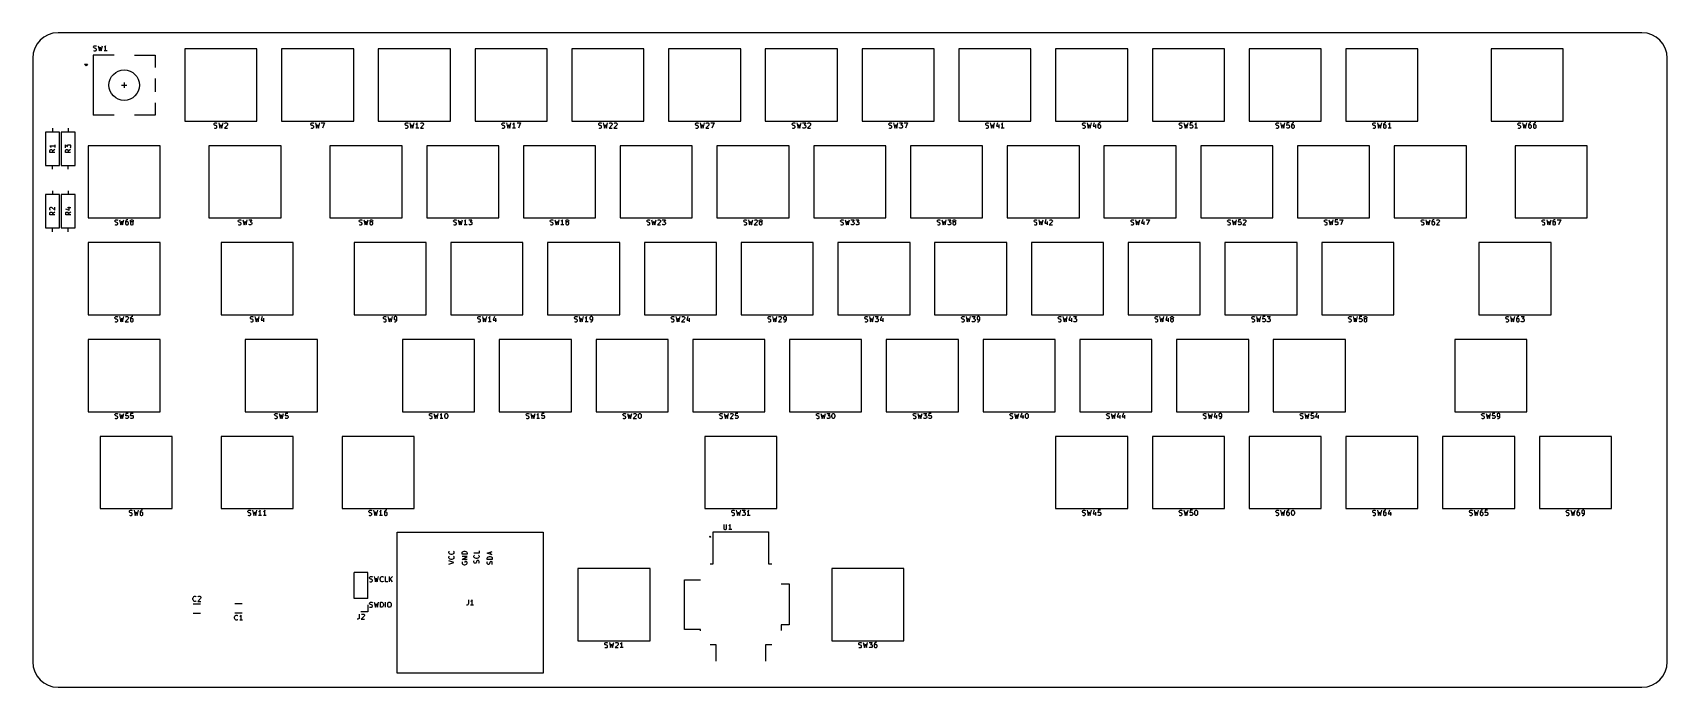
# Model space of a CAD drawing. Extents: x 64 to 386, y -179 to -51.
import ezdxf

# ---------------------------------------------------------------- set-up
doc = ezdxf.new("R2010")
doc.units = 0
doc.layers.add('BLACK', color=7, linetype='CONTINUOUS')

msp = doc.modelspace()

# ---------------------------------------------------------------- linework, layer by layer
at = {"layer": 'BLACK', "linetype": 'CONTINUOUS'}
for p, q in [((380.87, -50.51), (69.04, -50.51)), ((76.0217, -53.2629), (76.0693, -53.1676)), ((76.0217, -53.3581), (76.0217, -53.2629)), ((76.0693, -53.4533), (76.0217, -53.3581)), ((76.0217, -54.0248), (76.1645, -54.0724)), ((76.0693, -53.1676), (76.1169, -53.12)), ((76.1169, -53.501), (76.0693, -53.4533)), ((76.1169, -53.12), (76.2121, -53.0724)), ((76.2121, -53.5486), (76.1169, -53.501)), ((76.1645, -54.0724), (76.4026, -54.0724)), ((76.2121, -53.0724), (76.4502, -53.0724)), ((76.4026, -53.5962), (76.2121, -53.5486)), ((76.4979, -53.6438), (76.4026, -53.5962)), ((76.4026, -54.0724), (76.4979, -54.0248)), ((76.4502, -53.0724), (76.5931, -53.12)), ((76.5455, -53.6914), (76.4979, -53.6438)), ((76.4979, -54.0248), (76.5455, -53.9771)), ((76.5931, -53.7867), (76.5455, -53.6914)), ((76.5455, -53.9771), (76.5931, -53.8819)), ((76.5931, -53.8819), (76.5931, -53.7867)), ((76.9264, -53.0724), (77.1645, -54.0724)), ((77.1645, -54.0724), (77.355, -53.3581)), ((77.355, -53.3581), (77.5455, -54.0724)), ((77.5455, -54.0724), (77.7836, -53.0724)), ((78.2121, -53.3105), (78.1169, -53.3581)), ((78.6883, -54.0724), (78.1169, -54.0724)), ((78.3074, -53.2152), (78.2121, -53.3105)), ((78.4026, -53.0724), (78.3074, -53.2152)), ((78.4026, -54.0724), (78.4026, -53.0724)), ((93.985, -53.7), (93.985, -67.9)), ((108.185, -53.7), (93.985, -53.7)), ((108.185, -67.9), (108.185, -53.7)), ((113.035, -53.7), (113.035, -67.9)), ((127.235, -53.7), (113.035, -53.7)), ((127.235, -67.9), (127.235, -53.7)), ((132.085, -53.7), (132.085, -67.9)), ((146.285, -53.7), (132.085, -53.7)), ((146.285, -67.9), (146.285, -53.7)), ((151.135, -53.7), (151.135, -67.9)), ((165.335, -53.7), (151.135, -53.7)), ((165.335, -67.9), (165.335, -53.7)), ((170.185, -53.7), (170.185, -67.9)), ((184.385, -53.7), (170.185, -53.7)), ((184.385, -67.9), (184.385, -53.7)), ((189.235, -53.7), (189.235, -67.9)), ((203.435, -53.7), (189.235, -53.7)), ((203.435, -67.9), (203.435, -53.7)), ((208.285, -53.7), (208.285, -67.9)), ((222.485, -53.7), (208.285, -53.7)), ((222.485, -67.9), (222.485, -53.7)), ((227.335, -53.7), (227.335, -67.9)), ((241.535, -53.7), (227.335, -53.7)), ((241.535, -67.9), (241.535, -53.7)), ((246.385, -53.7), (246.385, -67.9)), ((260.585, -53.7), (246.385, -53.7)), ((260.585, -67.9), (260.585, -53.7)), ((265.435, -53.7), (265.435, -67.9)), ((279.635, -53.7), (265.435, -53.7)), ((279.635, -67.9), (279.635, -53.7)), ((284.485, -53.7), (284.485, -67.9)), ((298.685, -53.7), (284.485, -53.7)), ((298.685, -67.9), (298.685, -53.7)), ((303.535, -53.7), (303.535, -67.9)), ((317.735, -53.7), (303.535, -53.7)), ((317.735, -67.9), (317.735, -53.7)), ((322.585, -53.7), (322.585, -67.9)), ((336.785, -53.7), (322.585, -53.7)), ((336.785, -67.9), (336.785, -53.7)), ((351.16, -53.7), (351.16, -67.9)), ((365.36, -53.7), (351.16, -53.7)), ((365.36, -67.9), (365.36, -53.7)), ((64.04, -55.51), (64.04, -174.26)), ((74.255, -56.72), (74.855, -56.72)), ((74.555, -57.02), (74.255, -56.72)), ((74.855, -56.72), (74.555, -57.02)), ((75.955, -54.92), (75.955, -66.72)), ((80.055, -54.92), (75.955, -54.92)), ((84.055, -54.92), (88.155, -54.92)), ((88.155, -54.92), (88.155, -57.32)), ((385.87, -174.26), (385.87, -55.51)), ((81.555, -60.82), (82.555, -60.82)), ((82.055, -60.32), (82.055, -61.32)), ((88.155, -59.52), (88.155, -62.12)), ((88.155, -64.32), (88.155, -66.72)), ((80.055, -66.72), (75.955, -66.72)), ((88.155, -66.72), (84.055, -66.72)), ((69.31, -70.06), (66.57, -70.06)), ((66.57, -70.06), (66.57, -76.6)), ((67.94, -69.29), (67.94, -70.06)), ((69.31, -76.6), (69.31, -70.06)), ((72.41, -70.06), (69.67, -70.06)), ((69.67, -70.06), (69.67, -76.6)), ((71.04, -69.29), (71.04, -70.06)), ((72.41, -76.6), (72.41, -70.06)), ((93.985, -67.9), (108.185, -67.9)), ((99.7517, -68.4429), (99.7993, -68.3476)), ((99.7517, -68.5381), (99.7517, -68.4429)), ((99.7993, -68.6333), (99.7517, -68.5381)), ((99.7517, -69.2048), (99.8945, -69.2524)), ((99.7993, -68.3476), (99.8469, -68.3)), ((99.8469, -68.681), (99.7993, -68.6333)), ((99.8469, -68.3), (99.9421, -68.2524)), ((99.9421, -68.7286), (99.8469, -68.681)), ((99.8945, -69.2524), (100.133, -69.2524)), ((99.9421, -68.2524), (100.18, -68.2524)), ((100.133, -68.7762), (99.9421, -68.7286)), ((100.228, -68.8238), (100.133, -68.7762)), ((100.133, -69.2524), (100.228, -69.2048)), ((100.18, -68.2524), (100.323, -68.3)), ((100.275, -68.8714), (100.228, -68.8238)), ((100.228, -69.2048), (100.275, -69.1571)), ((100.323, -68.9667), (100.275, -68.8714)), ((100.275, -69.1571), (100.323, -69.0619)), ((100.323, -69.0619), (100.323, -68.9667)), ((100.656, -68.2524), (100.895, -69.2524)), ((100.895, -69.2524), (101.085, -68.5381)), ((101.085, -68.5381), (101.275, -69.2524)), ((101.275, -69.2524), (101.514, -68.2524)), ((102.371, -68.681), (101.799, -69.2524)), ((101.799, -69.2524), (102.418, -69.2524)), ((101.847, -68.3476), (101.895, -68.3)), ((101.895, -68.3), (101.99, -68.2524)), ((101.99, -68.2524), (102.228, -68.2524)), ((102.228, -68.2524), (102.323, -68.3)), ((102.323, -68.3), (102.371, -68.3476)), ((102.371, -68.3476), (102.418, -68.4429)), ((102.418, -68.5381), (102.371, -68.681)), ((102.418, -68.4429), (102.418, -68.5381)), ((113.035, -67.9), (127.235, -67.9)), ((118.802, -68.4429), (118.849, -68.3476)), ((118.802, -68.5381), (118.802, -68.4429)), ((118.849, -68.6333), (118.802, -68.5381)), ((118.802, -69.2048), (118.945, -69.2524)), ((118.849, -68.3476), (118.897, -68.3)), ((118.897, -68.681), (118.849, -68.6333)), ((118.897, -68.3), (118.992, -68.2524)), ((118.992, -68.7286), (118.897, -68.681)), ((118.945, -69.2524), (119.183, -69.2524)), ((118.992, -68.2524), (119.23, -68.2524)), ((119.183, -68.7762), (118.992, -68.7286)), ((119.278, -68.8238), (119.183, -68.7762)), ((119.183, -69.2524), (119.278, -69.2048)), ((119.23, -68.2524), (119.373, -68.3)), ((119.325, -68.8714), (119.278, -68.8238)), ((119.278, -69.2048), (119.325, -69.1571)), ((119.373, -68.9667), (119.325, -68.8714)), ((119.325, -69.1571), (119.373, -69.0619)), ((119.373, -69.0619), (119.373, -68.9667)), ((119.706, -68.2524), (119.945, -69.2524)), ((119.945, -69.2524), (120.135, -68.5381)), ((120.135, -68.5381), (120.325, -69.2524)), ((120.325, -69.2524), (120.564, -68.2524)), ((120.849, -68.2524), (121.516, -68.2524)), ((121.516, -68.2524), (121.087, -69.2524)), ((132.085, -67.9), (146.285, -67.9)), ((137.375, -68.4429), (137.423, -68.3476)), ((137.375, -68.5381), (137.375, -68.4429)), ((137.423, -68.6333), (137.375, -68.5381)), ((137.375, -69.2048), (137.518, -69.2524)), ((137.423, -68.3476), (137.471, -68.3)), ((137.471, -68.681), (137.423, -68.6333)), ((137.471, -68.3), (137.566, -68.2524)), ((137.566, -68.7286), (137.471, -68.681)), ((137.518, -69.2524), (137.756, -69.2524)), ((137.566, -68.2524), (137.804, -68.2524)), ((137.756, -68.7762), (137.566, -68.7286)), ((137.852, -68.8238), (137.756, -68.7762)), ((137.756, -69.2524), (137.852, -69.2048)), ((137.804, -68.2524), (137.947, -68.3)), ((137.899, -68.8714), (137.852, -68.8238)), ((137.852, -69.2048), (137.899, -69.1571)), ((137.947, -68.9667), (137.899, -68.8714)), ((137.899, -69.1571), (137.947, -69.0619)), ((137.947, -69.0619), (137.947, -68.9667)), ((138.28, -68.2524), (138.518, -69.2524)), ((138.518, -69.2524), (138.709, -68.5381)), ((138.709, -68.5381), (138.899, -69.2524)), ((138.899, -69.2524), (139.137, -68.2524)), ((139.566, -68.4905), (139.471, -68.5381)), ((140.042, -69.2524), (139.471, -69.2524)), ((139.661, -68.3952), (139.566, -68.4905)), ((139.756, -68.2524), (139.661, -68.3952)), ((139.756, -69.2524), (139.756, -68.2524)), ((140.947, -68.681), (140.375, -69.2524)), ((140.375, -69.2524), (140.995, -69.2524)), ((140.423, -68.3476), (140.471, -68.3)), ((140.471, -68.3), (140.566, -68.2524)), ((140.566, -68.2524), (140.804, -68.2524)), ((140.804, -68.2524), (140.899, -68.3)), ((140.899, -68.3), (140.947, -68.3476)), ((140.947, -68.3476), (140.995, -68.4429)), ((140.995, -68.5381), (140.947, -68.681)), ((140.995, -68.4429), (140.995, -68.5381)), ((151.135, -67.9), (165.335, -67.9)), ((156.425, -68.4429), (156.473, -68.3476)), ((156.425, -68.5381), (156.425, -68.4429)), ((156.473, -68.6333), (156.425, -68.5381)), ((156.425, -69.2048), (156.568, -69.2524)), ((156.473, -68.3476), (156.521, -68.3)), ((156.521, -68.681), (156.473, -68.6333)), ((156.521, -68.3), (156.616, -68.2524)), ((156.616, -68.7286), (156.521, -68.681)), ((156.568, -69.2524), (156.806, -69.2524)), ((156.616, -68.2524), (156.854, -68.2524)), ((156.806, -68.7762), (156.616, -68.7286)), ((156.902, -68.8238), (156.806, -68.7762)), ((156.806, -69.2524), (156.902, -69.2048)), ((156.854, -68.2524), (156.997, -68.3)), ((156.949, -68.8714), (156.902, -68.8238)), ((156.902, -69.2048), (156.949, -69.1571)), ((156.997, -68.9667), (156.949, -68.8714)), ((156.949, -69.1571), (156.997, -69.0619)), ((156.997, -69.0619), (156.997, -68.9667)), ((157.33, -68.2524), (157.568, -69.2524)), ((157.568, -69.2524), (157.759, -68.5381)), ((157.759, -68.5381), (157.949, -69.2524)), ((157.949, -69.2524), (158.187, -68.2524)), ((158.616, -68.4905), (158.521, -68.5381)), ((159.092, -69.2524), (158.521, -69.2524)), ((158.711, -68.3952), (158.616, -68.4905)), ((158.806, -68.2524), (158.711, -68.3952)), ((158.806, -69.2524), (158.806, -68.2524)), ((159.425, -68.2524), (160.092, -68.2524)), ((160.092, -68.2524), (159.664, -69.2524)), ((170.185, -67.9), (184.385, -67.9)), ((175.475, -68.4429), (175.523, -68.3476)), ((175.475, -68.5381), (175.475, -68.4429)), ((175.523, -68.6333), (175.475, -68.5381)), ((175.475, -69.2048), (175.618, -69.2524)), ((175.523, -68.3476), (175.571, -68.3)), ((175.571, -68.681), (175.523, -68.6333)), ((175.571, -68.3), (175.666, -68.2524)), ((175.666, -68.7286), (175.571, -68.681)), ((175.618, -69.2524), (175.856, -69.2524)), ((175.666, -68.2524), (175.904, -68.2524)), ((175.856, -68.7762), (175.666, -68.7286)), ((175.952, -68.8238), (175.856, -68.7762)), ((175.856, -69.2524), (175.952, -69.2048)), ((175.904, -68.2524), (176.047, -68.3)), ((175.999, -68.8714), (175.952, -68.8238)), ((175.952, -69.2048), (175.999, -69.1571)), ((176.047, -68.9667), (175.999, -68.8714)), ((175.999, -69.1571), (176.047, -69.0619)), ((176.047, -69.0619), (176.047, -68.9667)), ((176.38, -68.2524), (176.618, -69.2524)), ((176.618, -69.2524), (176.809, -68.5381)), ((176.809, -68.5381), (176.999, -69.2524)), ((176.999, -69.2524), (177.237, -68.2524)), ((178.095, -68.681), (177.523, -69.2524)), ((177.523, -69.2524), (178.142, -69.2524)), ((177.571, -68.3476), (177.618, -68.3)), ((177.618, -68.3), (177.714, -68.2524)), ((177.714, -68.2524), (177.952, -68.2524)), ((177.952, -68.2524), (178.047, -68.3)), ((178.047, -68.3), (178.095, -68.3476)), ((178.095, -68.3476), (178.142, -68.4429)), ((178.142, -68.5381), (178.095, -68.681)), ((178.142, -68.4429), (178.142, -68.5381)), ((179.047, -68.681), (178.475, -69.2524)), ((178.475, -69.2524), (179.095, -69.2524)), ((178.523, -68.3476), (178.571, -68.3)), ((178.571, -68.3), (178.666, -68.2524)), ((178.666, -68.2524), (178.904, -68.2524)), ((178.904, -68.2524), (178.999, -68.3)), ((178.999, -68.3), (179.047, -68.3476)), ((179.047, -68.3476), (179.095, -68.4429)), ((179.095, -68.5381), (179.047, -68.681)), ((179.095, -68.4429), (179.095, -68.5381)), ((189.235, -67.9), (203.435, -67.9)), ((194.525, -68.4429), (194.573, -68.3476)), ((194.525, -68.5381), (194.525, -68.4429)), ((194.573, -68.6333), (194.525, -68.5381)), ((194.525, -69.2048), (194.668, -69.2524)), ((194.573, -68.3476), (194.621, -68.3)), ((194.621, -68.681), (194.573, -68.6333)), ((194.621, -68.3), (194.716, -68.2524)), ((194.716, -68.7286), (194.621, -68.681)), ((194.668, -69.2524), (194.906, -69.2524)), ((194.716, -68.2524), (194.954, -68.2524)), ((194.906, -68.7762), (194.716, -68.7286)), ((195.002, -68.8238), (194.906, -68.7762)), ((194.906, -69.2524), (195.002, -69.2048)), ((194.954, -68.2524), (195.097, -68.3)), ((195.049, -68.8714), (195.002, -68.8238)), ((195.002, -69.2048), (195.049, -69.1571)), ((195.097, -68.9667), (195.049, -68.8714)), ((195.049, -69.1571), (195.097, -69.0619)), ((195.097, -69.0619), (195.097, -68.9667)), ((195.43, -68.2524), (195.668, -69.2524)), ((195.668, -69.2524), (195.859, -68.5381)), ((195.859, -68.5381), (196.049, -69.2524)), ((196.049, -69.2524), (196.287, -68.2524)), ((197.145, -68.681), (196.573, -69.2524)), ((196.573, -69.2524), (197.192, -69.2524)), ((196.621, -68.3476), (196.668, -68.3)), ((196.668, -68.3), (196.764, -68.2524)), ((196.764, -68.2524), (197.002, -68.2524)), ((197.002, -68.2524), (197.097, -68.3)), ((197.097, -68.3), (197.145, -68.3476)), ((197.145, -68.3476), (197.192, -68.4429)), ((197.192, -68.5381), (197.145, -68.681)), ((197.192, -68.4429), (197.192, -68.5381)), ((197.525, -68.2524), (198.192, -68.2524)), ((198.192, -68.2524), (197.764, -69.2524)), ((208.285, -67.9), (222.485, -67.9)), ((213.575, -68.4429), (213.623, -68.3476)), ((213.575, -68.5381), (213.575, -68.4429)), ((213.623, -68.6333), (213.575, -68.5381)), ((213.575, -69.2048), (213.718, -69.2524)), ((213.623, -68.3476), (213.671, -68.3)), ((213.671, -68.681), (213.623, -68.6333)), ((213.671, -68.3), (213.766, -68.2524)), ((213.766, -68.7286), (213.671, -68.681)), ((213.718, -69.2524), (213.956, -69.2524)), ((213.766, -68.2524), (214.004, -68.2524)), ((213.956, -68.7762), (213.766, -68.7286)), ((214.052, -68.8238), (213.956, -68.7762)), ((213.956, -69.2524), (214.052, -69.2048)), ((214.004, -68.2524), (214.147, -68.3)), ((214.099, -68.8714), (214.052, -68.8238)), ((214.052, -69.2048), (214.099, -69.1571)), ((214.147, -68.9667), (214.099, -68.8714)), ((214.099, -69.1571), (214.147, -69.0619)), ((214.147, -69.0619), (214.147, -68.9667)), ((214.48, -68.2524), (214.718, -69.2524)), ((214.718, -69.2524), (214.909, -68.5381)), ((214.909, -68.5381), (215.099, -69.2524)), ((215.099, -69.2524), (215.337, -68.2524)), ((215.623, -68.2524), (216.242, -68.2524)), ((215.671, -69.2048), (215.623, -69.1571)), ((215.766, -69.2524), (215.671, -69.2048)), ((216.052, -69.2524), (215.766, -69.2524)), ((216.242, -68.2524), (215.909, -68.6333)), ((215.909, -68.6333), (216.052, -68.6333)), ((216.052, -68.6333), (216.147, -68.681)), ((216.147, -69.2048), (216.052, -69.2524)), ((216.147, -68.681), (216.195, -68.7286)), ((216.195, -69.1571), (216.147, -69.2048)), ((216.195, -68.7286), (216.242, -68.8238)), ((216.242, -69.0619), (216.195, -69.1571)), ((216.242, -68.8238), (216.242, -69.0619)), ((217.147, -68.681), (216.575, -69.2524)), ((216.575, -69.2524), (217.195, -69.2524)), ((216.623, -68.3476), (216.671, -68.3)), ((216.671, -68.3), (216.766, -68.2524)), ((216.766, -68.2524), (217.004, -68.2524)), ((217.004, -68.2524), (217.099, -68.3)), ((217.099, -68.3), (217.147, -68.3476)), ((217.147, -68.3476), (217.195, -68.4429)), ((217.195, -68.5381), (217.147, -68.681)), ((217.195, -68.4429), (217.195, -68.5381)), ((227.335, -67.9), (241.535, -67.9)), ((232.625, -68.4429), (232.673, -68.3476)), ((232.625, -68.5381), (232.625, -68.4429)), ((232.673, -68.6333), (232.625, -68.5381)), ((232.625, -69.2048), (232.768, -69.2524)), ((232.673, -68.3476), (232.721, -68.3)), ((232.721, -68.681), (232.673, -68.6333)), ((232.721, -68.3), (232.816, -68.2524)), ((232.816, -68.7286), (232.721, -68.681)), ((232.768, -69.2524), (233.006, -69.2524)), ((232.816, -68.2524), (233.054, -68.2524)), ((233.006, -68.7762), (232.816, -68.7286)), ((233.102, -68.8238), (233.006, -68.7762)), ((233.006, -69.2524), (233.102, -69.2048)), ((233.054, -68.2524), (233.197, -68.3)), ((233.149, -68.8714), (233.102, -68.8238)), ((233.102, -69.2048), (233.149, -69.1571)), ((233.197, -68.9667), (233.149, -68.8714)), ((233.149, -69.1571), (233.197, -69.0619)), ((233.197, -69.0619), (233.197, -68.9667)), ((233.53, -68.2524), (233.768, -69.2524)), ((233.768, -69.2524), (233.959, -68.5381)), ((233.959, -68.5381), (234.149, -69.2524)), ((234.149, -69.2524), (234.387, -68.2524)), ((234.673, -68.2524), (235.292, -68.2524)), ((234.721, -69.2048), (234.673, -69.1571)), ((234.816, -69.2524), (234.721, -69.2048)), ((235.102, -69.2524), (234.816, -69.2524)), ((235.292, -68.2524), (234.959, -68.6333)), ((234.959, -68.6333), (235.102, -68.6333)), ((235.102, -68.6333), (235.197, -68.681)), ((235.197, -69.2048), (235.102, -69.2524)), ((235.197, -68.681), (235.245, -68.7286)), ((235.245, -69.1571), (235.197, -69.2048)), ((235.245, -68.7286), (235.292, -68.8238)), ((235.292, -69.0619), (235.245, -69.1571)), ((235.292, -68.8238), (235.292, -69.0619)), ((235.625, -68.2524), (236.292, -68.2524)), ((236.292, -68.2524), (235.864, -69.2524)), ((246.385, -67.9), (260.585, -67.9)), ((251.675, -68.4429), (251.723, -68.3476)), ((251.675, -68.5381), (251.675, -68.4429)), ((251.723, -68.6333), (251.675, -68.5381)), ((251.675, -69.2048), (251.818, -69.2524)), ((251.723, -68.3476), (251.771, -68.3)), ((251.771, -68.681), (251.723, -68.6333)), ((251.771, -68.3), (251.866, -68.2524)), ((251.866, -68.7286), (251.771, -68.681)), ((251.818, -69.2524), (252.056, -69.2524)), ((251.866, -68.2524), (252.104, -68.2524)), ((252.056, -68.7762), (251.866, -68.7286)), ((252.152, -68.8238), (252.056, -68.7762)), ((252.056, -69.2524), (252.152, -69.2048)), ((252.104, -68.2524), (252.247, -68.3)), ((252.199, -68.8714), (252.152, -68.8238)), ((252.152, -69.2048), (252.199, -69.1571)), ((252.247, -68.9667), (252.199, -68.8714)), ((252.199, -69.1571), (252.247, -69.0619)), ((252.247, -69.0619), (252.247, -68.9667)), ((252.58, -68.2524), (252.818, -69.2524)), ((252.818, -69.2524), (253.009, -68.5381)), ((253.009, -68.5381), (253.199, -69.2524)), ((253.199, -69.2524), (253.437, -68.2524)), ((254.009, -68.2048), (253.771, -68.919)), ((253.771, -68.919), (254.39, -68.919)), ((254.247, -68.5857), (254.247, -69.2524)), ((254.818, -68.4905), (254.723, -68.5381)), ((255.295, -69.2524), (254.723, -69.2524)), ((254.914, -68.3952), (254.818, -68.4905)), ((255.009, -68.2524), (254.914, -68.3952)), ((255.009, -69.2524), (255.009, -68.2524)), ((265.435, -67.9), (279.635, -67.9)), ((270.725, -68.4429), (270.773, -68.3476)), ((270.725, -68.5381), (270.725, -68.4429)), ((270.773, -68.6333), (270.725, -68.5381)), ((270.725, -69.2048), (270.868, -69.2524)), ((270.773, -68.3476), (270.821, -68.3)), ((270.821, -68.681), (270.773, -68.6333)), ((270.821, -68.3), (270.916, -68.2524)), ((270.916, -68.7286), (270.821, -68.681)), ((270.868, -69.2524), (271.106, -69.2524)), ((270.916, -68.2524), (271.154, -68.2524)), ((271.106, -68.7762), (270.916, -68.7286)), ((271.202, -68.8238), (271.106, -68.7762)), ((271.106, -69.2524), (271.202, -69.2048)), ((271.154, -68.2524), (271.297, -68.3)), ((271.249, -68.8714), (271.202, -68.8238)), ((271.202, -69.2048), (271.249, -69.1571)), ((271.297, -68.9667), (271.249, -68.8714)), ((271.249, -69.1571), (271.297, -69.0619)), ((271.297, -69.0619), (271.297, -68.9667)), ((271.63, -68.2524), (271.868, -69.2524)), ((271.868, -69.2524), (272.059, -68.5381)), ((272.059, -68.5381), (272.249, -69.2524)), ((272.249, -69.2524), (272.487, -68.2524)), ((273.059, -68.2048), (272.821, -68.919)), ((272.821, -68.919), (273.44, -68.919)), ((273.297, -68.5857), (273.297, -69.2524)), ((273.821, -68.4905), (273.773, -68.681)), ((273.773, -68.681), (273.773, -69.0619)), ((273.821, -68.7286), (273.773, -68.8238)), ((273.773, -69.0619), (273.821, -69.1571)), ((273.916, -68.3476), (273.821, -68.4905)), ((273.868, -68.681), (273.821, -68.7286)), ((273.821, -69.1571), (273.868, -69.2048)), ((273.964, -68.6333), (273.868, -68.681)), ((273.868, -69.2048), (273.964, -69.2524)), ((273.964, -68.3), (273.916, -68.3476)), ((274.059, -68.2524), (273.964, -68.3)), ((274.154, -68.6333), (273.964, -68.6333)), ((273.964, -69.2524), (274.154, -69.2524)), ((274.249, -68.2524), (274.059, -68.2524)), ((274.249, -68.681), (274.154, -68.6333)), ((274.154, -69.2524), (274.249, -69.2048)), ((274.297, -68.7286), (274.249, -68.681)), ((274.249, -69.2048), (274.297, -69.1571)), ((274.345, -68.8238), (274.297, -68.7286)), ((274.297, -69.1571), (274.345, -69.0619)), ((274.345, -69.0619), (274.345, -68.8238)), ((284.485, -67.9), (298.685, -67.9)), ((289.775, -68.4429), (289.823, -68.3476)), ((289.775, -68.5381), (289.775, -68.4429)), ((289.823, -68.6333), (289.775, -68.5381)), ((289.775, -69.2048), (289.918, -69.2524)), ((289.823, -68.3476), (289.871, -68.3)), ((289.871, -68.681), (289.823, -68.6333)), ((289.871, -68.3), (289.966, -68.2524)), ((289.966, -68.7286), (289.871, -68.681)), ((289.918, -69.2524), (290.156, -69.2524)), ((289.966, -68.2524), (290.204, -68.2524)), ((290.156, -68.7762), (289.966, -68.7286)), ((290.252, -68.8238), (290.156, -68.7762)), ((290.156, -69.2524), (290.252, -69.2048)), ((290.204, -68.2524), (290.347, -68.3)), ((290.299, -68.8714), (290.252, -68.8238)), ((290.252, -69.2048), (290.299, -69.1571)), ((290.347, -68.9667), (290.299, -68.8714)), ((290.299, -69.1571), (290.347, -69.0619)), ((290.347, -69.0619), (290.347, -68.9667)), ((290.68, -68.2524), (290.918, -69.2524)), ((290.918, -69.2524), (291.109, -68.5381)), ((291.109, -68.5381), (291.299, -69.2524)), ((291.299, -69.2524), (291.537, -68.2524)), ((291.918, -68.2524), (291.871, -68.7286)), ((291.871, -68.7286), (291.918, -68.681)), ((291.918, -69.2048), (291.871, -69.1571)), ((292.395, -68.2524), (291.918, -68.2524)), ((291.918, -68.681), (292.014, -68.6333)), ((292.014, -69.2524), (291.918, -69.2048)), ((292.014, -68.6333), (292.252, -68.6333)), ((292.252, -69.2524), (292.014, -69.2524)), ((292.252, -68.6333), (292.347, -68.681)), ((292.347, -69.2048), (292.252, -69.2524)), ((292.347, -68.681), (292.395, -68.7286)), ((292.395, -69.1571), (292.347, -69.2048)), ((292.395, -68.7286), (292.442, -68.8238)), ((292.442, -69.0619), (292.395, -69.1571)), ((292.442, -68.8238), (292.442, -69.0619)), ((292.918, -68.4905), (292.823, -68.5381)), ((293.395, -69.2524), (292.823, -69.2524)), ((293.014, -68.3952), (292.918, -68.4905)), ((293.109, -68.2524), (293.014, -68.3952)), ((293.109, -69.2524), (293.109, -68.2524)), ((303.535, -67.9), (317.735, -67.9)), ((308.825, -68.4429), (308.873, -68.3476)), ((308.825, -68.5381), (308.825, -68.4429)), ((308.873, -68.6333), (308.825, -68.5381)), ((308.825, -69.2048), (308.968, -69.2524)), ((308.873, -68.3476), (308.921, -68.3)), ((308.921, -68.681), (308.873, -68.6333)), ((308.921, -68.3), (309.016, -68.2524)), ((309.016, -68.7286), (308.921, -68.681)), ((308.968, -69.2524), (309.206, -69.2524)), ((309.016, -68.2524), (309.254, -68.2524)), ((309.206, -68.7762), (309.016, -68.7286)), ((309.302, -68.8238), (309.206, -68.7762)), ((309.206, -69.2524), (309.302, -69.2048)), ((309.254, -68.2524), (309.397, -68.3)), ((309.349, -68.8714), (309.302, -68.8238)), ((309.302, -69.2048), (309.349, -69.1571)), ((309.397, -68.9667), (309.349, -68.8714)), ((309.349, -69.1571), (309.397, -69.0619)), ((309.397, -69.0619), (309.397, -68.9667)), ((309.73, -68.2524), (309.968, -69.2524)), ((309.968, -69.2524), (310.159, -68.5381)), ((310.159, -68.5381), (310.349, -69.2524)), ((310.349, -69.2524), (310.587, -68.2524)), ((310.968, -68.2524), (310.921, -68.7286)), ((310.921, -68.7286), (310.968, -68.681)), ((310.968, -69.2048), (310.921, -69.1571)), ((311.445, -68.2524), (310.968, -68.2524)), ((310.968, -68.681), (311.064, -68.6333)), ((311.064, -69.2524), (310.968, -69.2048)), ((311.064, -68.6333), (311.302, -68.6333)), ((311.302, -69.2524), (311.064, -69.2524)), ((311.302, -68.6333), (311.397, -68.681)), ((311.397, -69.2048), (311.302, -69.2524)), ((311.397, -68.681), (311.445, -68.7286)), ((311.445, -69.1571), (311.397, -69.2048)), ((311.445, -68.7286), (311.492, -68.8238)), ((311.492, -69.0619), (311.445, -69.1571)), ((311.492, -68.8238), (311.492, -69.0619)), ((311.921, -68.4905), (311.873, -68.681)), ((311.873, -68.681), (311.873, -69.0619)), ((311.921, -68.7286), (311.873, -68.8238)), ((311.873, -69.0619), (311.921, -69.1571)), ((312.016, -68.3476), (311.921, -68.4905)), ((311.968, -68.681), (311.921, -68.7286)), ((311.921, -69.1571), (311.968, -69.2048)), ((312.064, -68.6333), (311.968, -68.681)), ((311.968, -69.2048), (312.064, -69.2524)), ((312.064, -68.3), (312.016, -68.3476)), ((312.159, -68.2524), (312.064, -68.3)), ((312.254, -68.6333), (312.064, -68.6333)), ((312.064, -69.2524), (312.254, -69.2524)), ((312.349, -68.2524), (312.159, -68.2524)), ((312.349, -68.681), (312.254, -68.6333)), ((312.254, -69.2524), (312.349, -69.2048)), ((312.397, -68.7286), (312.349, -68.681)), ((312.349, -69.2048), (312.397, -69.1571)), ((312.445, -68.8238), (312.397, -68.7286)), ((312.397, -69.1571), (312.445, -69.0619)), ((312.445, -69.0619), (312.445, -68.8238)), ((322.585, -67.9), (336.785, -67.9)), ((327.875, -68.4429), (327.923, -68.3476)), ((327.875, -68.5381), (327.875, -68.4429)), ((327.923, -68.6333), (327.875, -68.5381)), ((327.875, -69.2048), (328.018, -69.2524)), ((327.923, -68.3476), (327.971, -68.3)), ((327.971, -68.681), (327.923, -68.6333)), ((327.971, -68.3), (328.066, -68.2524)), ((328.066, -68.7286), (327.971, -68.681)), ((328.018, -69.2524), (328.256, -69.2524)), ((328.066, -68.2524), (328.304, -68.2524)), ((328.256, -68.7762), (328.066, -68.7286)), ((328.352, -68.8238), (328.256, -68.7762)), ((328.256, -69.2524), (328.352, -69.2048)), ((328.304, -68.2524), (328.447, -68.3)), ((328.399, -68.8714), (328.352, -68.8238)), ((328.352, -69.2048), (328.399, -69.1571)), ((328.447, -68.9667), (328.399, -68.8714)), ((328.399, -69.1571), (328.447, -69.0619)), ((328.447, -69.0619), (328.447, -68.9667)), ((328.78, -68.2524), (329.018, -69.2524)), ((329.018, -69.2524), (329.209, -68.5381)), ((329.209, -68.5381), (329.399, -69.2524)), ((329.399, -69.2524), (329.637, -68.2524)), ((330.018, -68.4905), (329.971, -68.681)), ((329.971, -68.681), (329.971, -69.0619)), ((330.018, -68.7286), (329.971, -68.8238)), ((329.971, -69.0619), (330.018, -69.1571)), ((330.114, -68.3476), (330.018, -68.4905)), ((330.066, -68.681), (330.018, -68.7286)), ((330.018, -69.1571), (330.066, -69.2048)), ((330.161, -68.6333), (330.066, -68.681)), ((330.066, -69.2048), (330.161, -69.2524)), ((330.161, -68.3), (330.114, -68.3476)), ((330.256, -68.2524), (330.161, -68.3)), ((330.352, -68.6333), (330.161, -68.6333)), ((330.161, -69.2524), (330.352, -69.2524)), ((330.447, -68.2524), (330.256, -68.2524)), ((330.447, -68.681), (330.352, -68.6333)), ((330.352, -69.2524), (330.447, -69.2048)), ((330.495, -68.7286), (330.447, -68.681)), ((330.447, -69.2048), (330.495, -69.1571)), ((330.542, -68.8238), (330.495, -68.7286)), ((330.495, -69.1571), (330.542, -69.0619)), ((330.542, -69.0619), (330.542, -68.8238)), ((331.018, -68.4905), (330.923, -68.5381)), ((331.495, -69.2524), (330.923, -69.2524)), ((331.114, -68.3952), (331.018, -68.4905)), ((331.209, -68.2524), (331.114, -68.3952)), ((331.209, -69.2524), (331.209, -68.2524)), ((351.16, -67.9), (365.36, -67.9)), ((356.45, -68.4429), (356.498, -68.3476)), ((356.45, -68.5381), (356.45, -68.4429)), ((356.498, -68.6333), (356.45, -68.5381)), ((356.45, -69.2048), (356.593, -69.2524)), ((356.498, -68.3476), (356.546, -68.3)), ((356.546, -68.681), (356.498, -68.6333)), ((356.546, -68.3), (356.641, -68.2524)), ((356.641, -68.7286), (356.546, -68.681)), ((356.593, -69.2524), (356.831, -69.2524)), ((356.641, -68.2524), (356.879, -68.2524)), ((356.831, -68.7762), (356.641, -68.7286)), ((356.927, -68.8238), (356.831, -68.7762)), ((356.831, -69.2524), (356.927, -69.2048)), ((356.879, -68.2524), (357.022, -68.3)), ((356.974, -68.8714), (356.927, -68.8238)), ((356.927, -69.2048), (356.974, -69.1571)), ((357.022, -68.9667), (356.974, -68.8714)), ((356.974, -69.1571), (357.022, -69.0619)), ((357.022, -69.0619), (357.022, -68.9667)), ((357.355, -68.2524), (357.593, -69.2524)), ((357.593, -69.2524), (357.784, -68.5381)), ((357.784, -68.5381), (357.974, -69.2524)), ((357.974, -69.2524), (358.212, -68.2524)), ((358.593, -68.4905), (358.546, -68.681)), ((358.546, -68.681), (358.546, -69.0619)), ((358.593, -68.7286), (358.546, -68.8238)), ((358.546, -69.0619), (358.593, -69.1571)), ((358.689, -68.3476), (358.593, -68.4905)), ((358.641, -68.681), (358.593, -68.7286)), ((358.593, -69.1571), (358.641, -69.2048)), ((358.736, -68.6333), (358.641, -68.681)), ((358.641, -69.2048), (358.736, -69.2524)), ((358.736, -68.3), (358.689, -68.3476)), ((358.831, -68.2524), (358.736, -68.3)), ((358.927, -68.6333), (358.736, -68.6333)), ((358.736, -69.2524), (358.927, -69.2524)), ((359.022, -68.2524), (358.831, -68.2524)), ((359.022, -68.681), (358.927, -68.6333)), ((358.927, -69.2524), (359.022, -69.2048)), ((359.07, -68.7286), (359.022, -68.681)), ((359.022, -69.2048), (359.07, -69.1571)), ((359.117, -68.8238), (359.07, -68.7286)), ((359.07, -69.1571), (359.117, -69.0619)), ((359.117, -69.0619), (359.117, -68.8238)), ((359.546, -68.4905), (359.498, -68.681)), ((359.498, -68.681), (359.498, -69.0619)), ((359.546, -68.7286), (359.498, -68.8238)), ((359.498, -69.0619), (359.546, -69.1571)), ((359.641, -68.3476), (359.546, -68.4905)), ((359.593, -68.681), (359.546, -68.7286)), ((359.546, -69.1571), (359.593, -69.2048)), ((359.689, -68.6333), (359.593, -68.681)), ((359.593, -69.2048), (359.689, -69.2524)), ((359.689, -68.3), (359.641, -68.3476)), ((359.784, -68.2524), (359.689, -68.3)), ((359.879, -68.6333), (359.689, -68.6333)), ((359.689, -69.2524), (359.879, -69.2524)), ((359.974, -68.2524), (359.784, -68.2524)), ((359.974, -68.681), (359.879, -68.6333)), ((359.879, -69.2524), (359.974, -69.2048)), ((360.022, -68.7286), (359.974, -68.681)), ((359.974, -69.2048), (360.022, -69.1571)), ((360.07, -68.8238), (360.022, -68.7286)), ((360.022, -69.1571), (360.07, -69.0619)), ((360.07, -69.0619), (360.07, -68.8238)), ((68.4024, -72.82), (67.4024, -72.82)), ((67.4024, -72.82), (67.5452, -72.9152)), ((67.4024, -73.6771), (67.45, -73.5819)), ((67.4024, -74.0581), (67.4024, -73.6771)), ((67.45, -73.5819), (67.4976, -73.5343)), ((67.4976, -73.5343), (67.5929, -73.4867)), ((67.5452, -72.9152), (67.6405, -73.0105)), ((67.5929, -73.4867), (67.7357, -73.4867)), ((67.6405, -73.0105), (67.6881, -73.1057)), ((67.7357, -73.4867), (67.831, -73.5343)), ((67.831, -73.5343), (67.8786, -73.5819)), ((67.8786, -73.5819), (67.9262, -73.6771)), ((68.4024, -73.4867), (67.9262, -73.82)), ((67.9262, -73.6771), (67.9262, -74.0581)), ((68.4024, -72.5343), (68.4024, -73.1057)), ((70.5024, -73.1633), (70.5024, -72.5443)), ((70.5024, -72.5443), (70.8833, -72.8776)), ((70.5024, -73.6871), (70.55, -73.5919)), ((70.5024, -74.0681), (70.5024, -73.6871)), ((70.55, -73.5919), (70.5976, -73.5443)), ((70.5976, -73.5443), (70.6929, -73.4967)), ((70.6929, -73.4967), (70.8357, -73.4967)), ((70.8357, -73.4967), (70.931, -73.5443)), ((70.8833, -72.7348), (70.931, -72.6395)), ((70.8833, -72.8776), (70.8833, -72.7348)), ((70.931, -72.6395), (70.9786, -72.5919)), ((70.931, -73.5443), (70.9786, -73.5919)), ((70.9786, -72.5919), (71.0738, -72.5443)), ((70.9786, -73.5919), (71.0262, -73.6871)), ((71.5024, -73.4967), (71.0262, -73.83)), ((71.0262, -73.6871), (71.0262, -74.0681)), ((71.0738, -72.5443), (71.3119, -72.5443)), ((71.3119, -72.5443), (71.4071, -72.5919)), ((71.4071, -72.5919), (71.4548, -72.6395)), ((71.4548, -73.1157), (71.4071, -73.1633)), ((71.4548, -72.6395), (71.5024, -72.7348)), ((71.5024, -73.0205), (71.4548, -73.1157)), ((71.5024, -72.7348), (71.5024, -73.0205)), ((74.935, -72.75), (74.935, -86.95)), ((89.135, -72.75), (74.935, -72.75)), ((89.135, -86.95), (89.135, -72.75)), ((112.947, -72.75), (98.7475, -72.75)), ((98.7475, -72.75), (98.7475, -86.95)), ((112.947, -86.95), (112.947, -72.75)), ((122.56, -72.75), (122.56, -86.95)), ((136.76, -72.75), (122.56, -72.75)), ((136.76, -86.95), (136.76, -72.75)), ((141.61, -72.75), (141.61, -86.95)), ((155.81, -72.75), (141.61, -72.75)), ((155.81, -86.95), (155.81, -72.75)), ((160.66, -72.75), (160.66, -86.95)), ((174.86, -72.75), (160.66, -72.75)), ((174.86, -86.95), (174.86, -72.75)), ((179.71, -72.75), (179.71, -86.95)), ((193.91, -72.75), (179.71, -72.75)), ((193.91, -86.95), (193.91, -72.75)), ((198.76, -72.75), (198.76, -86.95)), ((212.96, -72.75), (198.76, -72.75)), ((212.96, -86.95), (212.96, -72.75)), ((217.81, -72.75), (217.81, -86.95)), ((232.01, -72.75), (217.81, -72.75)), ((232.01, -86.95), (232.01, -72.75)), ((236.86, -72.75), (236.86, -86.95)), ((251.06, -72.75), (236.86, -72.75)), ((251.06, -86.95), (251.06, -72.75)), ((255.91, -72.75), (255.91, -86.95)), ((270.11, -72.75), (255.91, -72.75)), ((270.11, -86.95), (270.11, -72.75)), ((274.96, -72.75), (274.96, -86.95)), ((289.16, -72.75), (274.96, -72.75)), ((289.16, -86.95), (289.16, -72.75)), ((294.01, -72.75), (294.01, -86.95)), ((308.21, -72.75), (294.01, -72.75)), ((308.21, -86.95), (308.21, -72.75)), ((313.06, -72.75), (313.06, -86.95)), ((327.26, -72.75), (313.06, -72.75)), ((327.26, -86.95), (327.26, -72.75)), ((332.11, -72.75), (332.11, -86.95)), ((346.31, -72.75), (332.11, -72.75)), ((346.31, -86.95), (346.31, -72.75)), ((370.123, -72.75), (355.922, -72.75)), ((355.922, -72.75), (355.922, -86.95)), ((370.123, -86.95), (370.123, -72.75)), ((66.57, -76.6), (69.31, -76.6)), ((68.4024, -74.0581), (67.4024, -74.0581)), ((67.94, -77.37), (67.94, -76.6)), ((69.67, -76.6), (72.41, -76.6)), ((71.5024, -74.0681), (70.5024, -74.0681)), ((71.04, -77.37), (71.04, -76.6)), ((66.57, -82.36), (66.57, -88.9)), ((69.31, -82.36), (66.57, -82.36)), ((67.94, -81.59), (67.94, -82.36)), ((69.31, -88.9), (69.31, -82.36)), ((72.41, -82.36), (69.67, -82.36)), ((69.67, -82.36), (69.67, -88.9)), ((71.04, -81.59), (71.04, -82.36)), ((72.41, -88.9), (72.41, -82.36)), ((67.4024, -85.0148), (67.45, -84.9195)), ((67.4024, -85.2529), (67.4024, -85.0148)), ((67.45, -85.3481), (67.4024, -85.2529)), ((67.4024, -85.9671), (67.45, -85.8719)), ((67.4024, -86.3481), (67.4024, -85.9671)), ((68.4024, -86.3481), (67.4024, -86.3481)), ((67.45, -84.9195), (67.4976, -84.8719)), ((67.4976, -85.3957), (67.45, -85.3481)), ((67.45, -85.8719), (67.4976, -85.8243)), ((67.4976, -84.8719), (67.5929, -84.8243)), ((67.4976, -85.8243), (67.5929, -85.7767)), ((67.5929, -84.8243), (67.6881, -84.8243)), ((67.5929, -85.7767), (67.7357, -85.7767)), ((67.6881, -84.8243), (67.831, -84.8719)), ((67.7357, -85.7767), (67.831, -85.8243)), ((67.831, -84.8719), (68.4024, -85.4433)), ((67.831, -85.8243), (67.8786, -85.8719)), ((67.8786, -85.8719), (67.9262, -85.9671)), ((68.4024, -85.7767), (67.9262, -86.11)), ((67.9262, -85.9671), (67.9262, -86.3481)), ((68.4024, -85.4433), (68.4024, -84.8243)), ((70.4848, -85.1576), (71.199, -85.3957)), ((70.5324, -85.9671), (70.58, -85.8719)), ((70.5324, -86.3481), (70.5324, -85.9671)), ((71.5324, -86.3481), (70.5324, -86.3481)), ((70.58, -85.8719), (70.6276, -85.8243)), ((70.6276, -85.8243), (70.7229, -85.7767)), ((70.7229, -85.7767), (70.8657, -85.7767)), ((70.8657, -84.9195), (71.5324, -84.9195)), ((70.8657, -85.7767), (70.961, -85.8243)), ((70.961, -85.8243), (71.0086, -85.8719)), ((71.0086, -85.8719), (71.0562, -85.9671)), ((71.5324, -85.7767), (71.0562, -86.11)), ((71.0562, -85.9671), (71.0562, -86.3481)), ((71.199, -85.3957), (71.199, -84.7767)), ((66.57, -88.9), (69.31, -88.9)), ((67.94, -89.67), (67.94, -88.9)), ((69.67, -88.9), (72.41, -88.9)), ((71.04, -89.67), (71.04, -88.9)), ((74.935, -86.95), (89.135, -86.95)), ((80.2255, -87.4929), (80.2731, -87.3976)), ((80.2255, -87.5881), (80.2255, -87.4929)), ((80.2731, -87.6833), (80.2255, -87.5881)), ((80.2255, -88.2548), (80.3683, -88.3024)), ((80.2731, -87.3976), (80.3207, -87.35)), ((80.3207, -87.731), (80.2731, -87.6833)), ((80.3207, -87.35), (80.416, -87.3024)), ((80.416, -87.7786), (80.3207, -87.731)), ((80.3683, -88.3024), (80.6064, -88.3024)), ((80.416, -87.3024), (80.654, -87.3024)), ((80.6064, -87.8262), (80.416, -87.7786)), ((80.7017, -87.8738), (80.6064, -87.8262)), ((80.6064, -88.3024), (80.7017, -88.2548)), ((80.654, -87.3024), (80.7969, -87.35)), ((80.7493, -87.9214), (80.7017, -87.8738)), ((80.7017, -88.2548), (80.7493, -88.2071)), ((80.7969, -88.0167), (80.7493, -87.9214)), ((80.7493, -88.2071), (80.7969, -88.1119)), ((80.7969, -88.1119), (80.7969, -88.0167)), ((81.1302, -87.3024), (81.3683, -88.3024)), ((81.3683, -88.3024), (81.5588, -87.5881)), ((81.5588, -87.5881), (81.7493, -88.3024)), ((81.7493, -88.3024), (81.9874, -87.3024)), ((82.3683, -87.5405), (82.3207, -87.731)), ((82.3207, -87.731), (82.3207, -88.1119)), ((82.3683, -87.7786), (82.3207, -87.8738)), ((82.3207, -88.1119), (82.3683, -88.2071)), ((82.4636, -87.3976), (82.3683, -87.5405)), ((82.416, -87.731), (82.3683, -87.7786)), ((82.3683, -88.2071), (82.416, -88.2548)), ((82.5112, -87.6833), (82.416, -87.731)), ((82.416, -88.2548), (82.5112, -88.3024)), ((82.5112, -87.35), (82.4636, -87.3976)), ((82.6064, -87.3024), (82.5112, -87.35)), ((82.7017, -87.6833), (82.5112, -87.6833)), ((82.5112, -88.3024), (82.7017, -88.3024)), ((82.7969, -87.3024), (82.6064, -87.3024)), ((82.7969, -87.731), (82.7017, -87.6833)), ((82.7017, -88.3024), (82.7969, -88.2548)), ((82.8445, -87.7786), (82.7969, -87.731)), ((82.7969, -88.2548), (82.8445, -88.2071)), ((82.8921, -87.8738), (82.8445, -87.7786)), ((82.8445, -88.2071), (82.8921, -88.1119)), ((82.8921, -88.1119), (82.8921, -87.8738)), ((83.2731, -87.4929), (83.3207, -87.3976)), ((83.2731, -87.5405), (83.2731, -87.4929)), ((83.3207, -87.6357), (83.2731, -87.5405)), ((83.3207, -87.8262), (83.2731, -87.9214)), ((83.2731, -87.9214), (83.2731, -88.1119)), ((83.2731, -88.1119), (83.3207, -88.2071)), ((83.3207, -87.3976), (83.3683, -87.35)), ((83.3683, -87.6833), (83.3207, -87.6357)), ((83.3683, -87.7786), (83.3207, -87.8262)), ((83.3207, -88.2071), (83.3683, -88.2548)), ((83.3683, -87.35), (83.4636, -87.3024)), ((83.4636, -87.731), (83.3683, -87.6833)), ((83.4636, -87.731), (83.3683, -87.7786)), ((83.3683, -88.2548), (83.4636, -88.3024)), ((83.4636, -87.3024), (83.654, -87.3024)), ((83.654, -87.731), (83.4636, -87.731)), ((83.4636, -88.3024), (83.654, -88.3024)), ((83.654, -87.3024), (83.7493, -87.35)), ((83.7493, -87.6833), (83.654, -87.731)), ((83.7493, -87.7786), (83.654, -87.731)), ((83.654, -88.3024), (83.7493, -88.2548)), ((83.7493, -87.35), (83.7969, -87.3976)), ((83.7969, -87.6357), (83.7493, -87.6833)), ((83.7969, -87.8262), (83.7493, -87.7786)), ((83.7493, -88.2548), (83.7969, -88.2071)), ((83.7969, -87.3976), (83.8445, -87.4929)), ((83.8445, -87.5405), (83.7969, -87.6357)), ((83.8445, -87.9214), (83.7969, -87.8262)), ((83.7969, -88.2071), (83.8445, -88.1119)), ((83.8445, -87.4929), (83.8445, -87.5405)), ((83.8445, -88.1119), (83.8445, -87.9214)), ((98.7475, -86.95), (112.947, -86.95)), ((104.514, -87.4929), (104.562, -87.3976)), ((104.514, -87.5881), (104.514, -87.4929)), ((104.562, -87.6833), (104.514, -87.5881)), ((104.514, -88.2548), (104.657, -88.3024)), ((104.562, -87.3976), (104.609, -87.35)), ((104.609, -87.731), (104.562, -87.6833)), ((104.609, -87.35), (104.705, -87.3024)), ((104.705, -87.7786), (104.609, -87.731)), ((104.657, -88.3024), (104.895, -88.3024)), ((104.705, -87.3024), (104.943, -87.3024)), ((104.895, -87.8262), (104.705, -87.7786)), ((104.99, -87.8738), (104.895, -87.8262)), ((104.895, -88.3024), (104.99, -88.2548)), ((104.943, -87.3024), (105.086, -87.35)), ((105.038, -87.9214), (104.99, -87.8738)), ((104.99, -88.2548), (105.038, -88.2071)), ((105.086, -88.0167), (105.038, -87.9214)), ((105.038, -88.2071), (105.086, -88.1119)), ((105.086, -88.1119), (105.086, -88.0167)), ((105.419, -87.3024), (105.657, -88.3024)), ((105.657, -88.3024), (105.847, -87.5881)), ((105.847, -87.5881), (106.038, -88.3024)), ((106.038, -88.3024), (106.276, -87.3024)), ((106.562, -87.3024), (107.181, -87.3024)), ((106.609, -88.2548), (106.562, -88.2071)), ((106.705, -88.3024), (106.609, -88.2548)), ((106.99, -88.3024), (106.705, -88.3024)), ((107.181, -87.3024), (106.847, -87.6833)), ((106.847, -87.6833), (106.99, -87.6833)), ((106.99, -87.6833), (107.086, -87.731)), ((107.086, -88.2548), (106.99, -88.3024)), ((107.086, -87.731), (107.133, -87.7786)), ((107.133, -88.2071), (107.086, -88.2548)), ((107.133, -87.7786), (107.181, -87.8738)), ((107.181, -88.1119), (107.133, -88.2071)), ((107.181, -87.8738), (107.181, -88.1119)), ((122.56, -86.95), (136.76, -86.95)), ((128.327, -87.4929), (128.374, -87.3976)), ((128.327, -87.5881), (128.327, -87.4929)), ((128.374, -87.6833), (128.327, -87.5881)), ((128.327, -88.2548), (128.47, -88.3024)), ((128.374, -87.3976), (128.422, -87.35)), ((128.422, -87.731), (128.374, -87.6833)), ((128.422, -87.35), (128.517, -87.3024)), ((128.517, -87.7786), (128.422, -87.731)), ((128.47, -88.3024), (128.708, -88.3024)), ((128.517, -87.3024), (128.755, -87.3024)), ((128.708, -87.8262), (128.517, -87.7786)), ((128.803, -87.8738), (128.708, -87.8262)), ((128.708, -88.3024), (128.803, -88.2548)), ((128.755, -87.3024), (128.898, -87.35)), ((128.85, -87.9214), (128.803, -87.8738)), ((128.803, -88.2548), (128.85, -88.2071)), ((128.898, -88.0167), (128.85, -87.9214)), ((128.85, -88.2071), (128.898, -88.1119)), ((128.898, -88.1119), (128.898, -88.0167)), ((129.231, -87.3024), (129.47, -88.3024)), ((129.47, -88.3024), (129.66, -87.5881)), ((129.66, -87.5881), (129.85, -88.3024)), ((129.85, -88.3024), (130.089, -87.3024)), ((130.422, -87.4929), (130.47, -87.3976)), ((130.422, -87.5405), (130.422, -87.4929)), ((130.47, -87.6357), (130.422, -87.5405)), ((130.47, -87.8262), (130.422, -87.9214)), ((130.422, -87.9214), (130.422, -88.1119)), ((130.422, -88.1119), (130.47, -88.2071)), ((130.47, -87.3976), (130.517, -87.35)), ((130.517, -87.6833), (130.47, -87.6357)), ((130.517, -87.7786), (130.47, -87.8262)), ((130.47, -88.2071), (130.517, -88.2548)), ((130.517, -87.35), (130.612, -87.3024)), ((130.612, -87.731), (130.517, -87.6833)), ((130.612, -87.731), (130.517, -87.7786)), ((130.517, -88.2548), (130.612, -88.3024)), ((130.612, -87.3024), (130.803, -87.3024)), ((130.803, -87.731), (130.612, -87.731)), ((130.612, -88.3024), (130.803, -88.3024)), ((130.803, -87.3024), (130.898, -87.35)), ((130.898, -87.6833), (130.803, -87.731)), ((130.898, -87.7786), (130.803, -87.731)), ((130.803, -88.3024), (130.898, -88.2548)), ((130.898, -87.35), (130.946, -87.3976)), ((130.946, -87.6357), (130.898, -87.6833)), ((130.946, -87.8262), (130.898, -87.7786)), ((130.898, -88.2548), (130.946, -88.2071)), ((130.946, -87.3976), (130.993, -87.4929)), ((130.993, -87.5405), (130.946, -87.6357)), ((130.993, -87.9214), (130.946, -87.8262)), ((130.946, -88.2071), (130.993, -88.1119)), ((130.993, -87.4929), (130.993, -87.5405)), ((130.993, -88.1119), (130.993, -87.9214)), ((141.61, -86.95), (155.81, -86.95)), ((146.9, -87.4929), (146.948, -87.3976)), ((146.9, -87.5881), (146.9, -87.4929)), ((146.948, -87.6833), (146.9, -87.5881)), ((146.9, -88.2548), (147.043, -88.3024)), ((146.948, -87.3976), (146.996, -87.35)), ((146.996, -87.731), (146.948, -87.6833)), ((146.996, -87.35), (147.091, -87.3024)), ((147.091, -87.7786), (146.996, -87.731)), ((147.043, -88.3024), (147.281, -88.3024)), ((147.091, -87.3024), (147.329, -87.3024)), ((147.281, -87.8262), (147.091, -87.7786)), ((147.377, -87.8738), (147.281, -87.8262)), ((147.281, -88.3024), (147.377, -88.2548)), ((147.329, -87.3024), (147.472, -87.35)), ((147.424, -87.9214), (147.377, -87.8738)), ((147.377, -88.2548), (147.424, -88.2071)), ((147.472, -88.0167), (147.424, -87.9214)), ((147.424, -88.2071), (147.472, -88.1119)), ((147.472, -88.1119), (147.472, -88.0167)), ((147.805, -87.3024), (148.043, -88.3024)), ((148.043, -88.3024), (148.234, -87.5881)), ((148.234, -87.5881), (148.424, -88.3024)), ((148.424, -88.3024), (148.662, -87.3024)), ((149.091, -87.5405), (148.996, -87.5881)), ((149.567, -88.3024), (148.996, -88.3024)), ((149.186, -87.4452), (149.091, -87.5405)), ((149.281, -87.3024), (149.186, -87.4452)), ((149.281, -88.3024), (149.281, -87.3024)), ((149.9, -87.3024), (150.52, -87.3024)), ((149.948, -88.2548), (149.9, -88.2071)), ((150.043, -88.3024), (149.948, -88.2548)), ((150.329, -88.3024), (150.043, -88.3024)), ((150.52, -87.3024), (150.186, -87.6833)), ((150.186, -87.6833), (150.329, -87.6833)), ((150.329, -87.6833), (150.424, -87.731)), ((150.424, -88.2548), (150.329, -88.3024)), ((150.424, -87.731), (150.472, -87.7786)), ((150.472, -88.2071), (150.424, -88.2548)), ((150.472, -87.7786), (150.52, -87.8738)), ((150.52, -88.1119), (150.472, -88.2071)), ((150.52, -87.8738), (150.52, -88.1119)), ((160.66, -86.95), (174.86, -86.95)), ((165.95, -87.4929), (165.998, -87.3976)), ((165.95, -87.5881), (165.95, -87.4929)), ((165.998, -87.6833), (165.95, -87.5881)), ((165.95, -88.2548), (166.093, -88.3024)), ((165.998, -87.3976), (166.046, -87.35)), ((166.046, -87.731), (165.998, -87.6833)), ((166.046, -87.35), (166.141, -87.3024)), ((166.141, -87.7786), (166.046, -87.731)), ((166.093, -88.3024), (166.331, -88.3024)), ((166.141, -87.3024), (166.379, -87.3024)), ((166.331, -87.8262), (166.141, -87.7786)), ((166.427, -87.8738), (166.331, -87.8262)), ((166.331, -88.3024), (166.427, -88.2548)), ((166.379, -87.3024), (166.522, -87.35)), ((166.474, -87.9214), (166.427, -87.8738)), ((166.427, -88.2548), (166.474, -88.2071)), ((166.522, -88.0167), (166.474, -87.9214)), ((166.474, -88.2071), (166.522, -88.1119)), ((166.522, -88.1119), (166.522, -88.0167)), ((166.855, -87.3024), (167.093, -88.3024)), ((167.093, -88.3024), (167.284, -87.5881)), ((167.284, -87.5881), (167.474, -88.3024)), ((167.474, -88.3024), (167.712, -87.3024)), ((168.141, -87.5405), (168.046, -87.5881)), ((168.617, -88.3024), (168.046, -88.3024)), ((168.236, -87.4452), (168.141, -87.5405)), ((168.331, -87.3024), (168.236, -87.4452)), ((168.331, -88.3024), (168.331, -87.3024)), ((168.998, -87.4929), (169.046, -87.3976)), ((168.998, -87.5405), (168.998, -87.4929)), ((169.046, -87.6357), (168.998, -87.5405)), ((169.046, -87.8262), (168.998, -87.9214)), ((168.998, -87.9214), (168.998, -88.1119)), ((168.998, -88.1119), (169.046, -88.2071)), ((169.046, -87.3976), (169.093, -87.35)), ((169.093, -87.6833), (169.046, -87.6357)), ((169.093, -87.7786), (169.046, -87.8262)), ((169.046, -88.2071), (169.093, -88.2548)), ((169.093, -87.35), (169.189, -87.3024)), ((169.189, -87.731), (169.093, -87.6833)), ((169.189, -87.731), (169.093, -87.7786)), ((169.093, -88.2548), (169.189, -88.3024)), ((169.189, -87.3024), (169.379, -87.3024)), ((169.379, -87.731), (169.189, -87.731)), ((169.189, -88.3024), (169.379, -88.3024)), ((169.379, -87.3024), (169.474, -87.35)), ((169.474, -87.6833), (169.379, -87.731)), ((169.474, -87.7786), (169.379, -87.731)), ((169.379, -88.3024), (169.474, -88.2548)), ((169.474, -87.35), (169.522, -87.3976)), ((169.522, -87.6357), (169.474, -87.6833)), ((169.522, -87.8262), (169.474, -87.7786)), ((169.474, -88.2548), (169.522, -88.2071)), ((169.522, -87.3976), (169.57, -87.4929)), ((169.57, -87.5405), (169.522, -87.6357)), ((169.57, -87.9214), (169.522, -87.8262)), ((169.522, -88.2071), (169.57, -88.1119)), ((169.57, -87.4929), (169.57, -87.5405)), ((169.57, -88.1119), (169.57, -87.9214)), ((179.71, -86.95), (193.91, -86.95)), ((185, -87.4929), (185.048, -87.3976)), ((185, -87.5881), (185, -87.4929)), ((185.048, -87.6833), (185, -87.5881)), ((185, -88.2548), (185.143, -88.3024)), ((185.048, -87.3976), (185.096, -87.35)), ((185.096, -87.731), (185.048, -87.6833)), ((185.096, -87.35), (185.191, -87.3024)), ((185.191, -87.7786), (185.096, -87.731)), ((185.143, -88.3024), (185.381, -88.3024)), ((185.191, -87.3024), (185.429, -87.3024)), ((185.381, -87.8262), (185.191, -87.7786)), ((185.477, -87.8738), (185.381, -87.8262)), ((185.381, -88.3024), (185.477, -88.2548)), ((185.429, -87.3024), (185.572, -87.35)), ((185.524, -87.9214), (185.477, -87.8738)), ((185.477, -88.2548), (185.524, -88.2071)), ((185.572, -88.0167), (185.524, -87.9214)), ((185.524, -88.2071), (185.572, -88.1119)), ((185.572, -88.1119), (185.572, -88.0167)), ((185.905, -87.3024), (186.143, -88.3024)), ((186.143, -88.3024), (186.334, -87.5881)), ((186.334, -87.5881), (186.524, -88.3024)), ((186.524, -88.3024), (186.762, -87.3024)), ((187.62, -87.731), (187.048, -88.3024)), ((187.048, -88.3024), (187.667, -88.3024)), ((187.096, -87.3976), (187.143, -87.35)), ((187.143, -87.35), (187.239, -87.3024)), ((187.239, -87.3024), (187.477, -87.3024)), ((187.477, -87.3024), (187.572, -87.35)), ((187.572, -87.35), (187.62, -87.3976)), ((187.62, -87.3976), (187.667, -87.4929)), ((187.667, -87.5881), (187.62, -87.731)), ((187.667, -87.4929), (187.667, -87.5881)), ((188, -87.3024), (188.62, -87.3024)), ((188.048, -88.2548), (188, -88.2071)), ((188.143, -88.3024), (188.048, -88.2548)), ((188.429, -88.3024), (188.143, -88.3024)), ((188.62, -87.3024), (188.286, -87.6833)), ((188.286, -87.6833), (188.429, -87.6833)), ((188.429, -87.6833), (188.524, -87.731)), ((188.524, -88.2548), (188.429, -88.3024)), ((188.524, -87.731), (188.572, -87.7786)), ((188.572, -88.2071), (188.524, -88.2548)), ((188.572, -87.7786), (188.62, -87.8738)), ((188.62, -88.1119), (188.572, -88.2071)), ((188.62, -87.8738), (188.62, -88.1119)), ((198.76, -86.95), (212.96, -86.95)), ((204.05, -87.4929), (204.098, -87.3976)), ((204.05, -87.5881), (204.05, -87.4929)), ((204.098, -87.6833), (204.05, -87.5881)), ((204.05, -88.2548), (204.193, -88.3024)), ((204.098, -87.3976), (204.146, -87.35)), ((204.146, -87.731), (204.098, -87.6833)), ((204.146, -87.35), (204.241, -87.3024)), ((204.241, -87.7786), (204.146, -87.731)), ((204.193, -88.3024), (204.431, -88.3024)), ((204.241, -87.3024), (204.479, -87.3024)), ((204.431, -87.8262), (204.241, -87.7786)), ((204.527, -87.8738), (204.431, -87.8262)), ((204.431, -88.3024), (204.527, -88.2548)), ((204.479, -87.3024), (204.622, -87.35)), ((204.574, -87.9214), (204.527, -87.8738)), ((204.527, -88.2548), (204.574, -88.2071)), ((204.622, -88.0167), (204.574, -87.9214)), ((204.574, -88.2071), (204.622, -88.1119)), ((204.622, -88.1119), (204.622, -88.0167)), ((204.955, -87.3024), (205.193, -88.3024)), ((205.193, -88.3024), (205.384, -87.5881)), ((205.384, -87.5881), (205.574, -88.3024)), ((205.574, -88.3024), (205.812, -87.3024)), ((206.67, -87.731), (206.098, -88.3024)), ((206.098, -88.3024), (206.717, -88.3024)), ((206.146, -87.3976), (206.193, -87.35)), ((206.193, -87.35), (206.289, -87.3024)), ((206.289, -87.3024), (206.527, -87.3024)), ((206.527, -87.3024), (206.622, -87.35)), ((206.622, -87.35), (206.67, -87.3976)), ((206.67, -87.3976), (206.717, -87.4929)), ((206.717, -87.5881), (206.67, -87.731)), ((206.717, -87.4929), (206.717, -87.5881)), ((207.098, -87.4929), (207.146, -87.3976)), ((207.098, -87.5405), (207.098, -87.4929)), ((207.146, -87.6357), (207.098, -87.5405)), ((207.146, -87.8262), (207.098, -87.9214)), ((207.098, -87.9214), (207.098, -88.1119)), ((207.098, -88.1119), (207.146, -88.2071)), ((207.146, -87.3976), (207.193, -87.35)), ((207.193, -87.6833), (207.146, -87.6357)), ((207.193, -87.7786), (207.146, -87.8262)), ((207.146, -88.2071), (207.193, -88.2548)), ((207.193, -87.35), (207.289, -87.3024)), ((207.289, -87.731), (207.193, -87.6833)), ((207.289, -87.731), (207.193, -87.7786)), ((207.193, -88.2548), (207.289, -88.3024)), ((207.289, -87.3024), (207.479, -87.3024)), ((207.479, -87.731), (207.289, -87.731)), ((207.289, -88.3024), (207.479, -88.3024)), ((207.479, -87.3024), (207.574, -87.35)), ((207.574, -87.6833), (207.479, -87.731)), ((207.574, -87.7786), (207.479, -87.731)), ((207.479, -88.3024), (207.574, -88.2548)), ((207.574, -87.35), (207.622, -87.3976)), ((207.622, -87.6357), (207.574, -87.6833)), ((207.622, -87.8262), (207.574, -87.7786)), ((207.574, -88.2548), (207.622, -88.2071)), ((207.622, -87.3976), (207.67, -87.4929)), ((207.67, -87.5405), (207.622, -87.6357)), ((207.67, -87.9214), (207.622, -87.8262)), ((207.622, -88.2071), (207.67, -88.1119)), ((207.67, -87.4929), (207.67, -87.5405)), ((207.67, -88.1119), (207.67, -87.9214)), ((217.81, -86.95), (232.01, -86.95)), ((223.1, -87.4929), (223.148, -87.3976)), ((223.1, -87.5881), (223.1, -87.4929)), ((223.148, -87.6833), (223.1, -87.5881)), ((223.1, -88.2548), (223.243, -88.3024)), ((223.148, -87.3976), (223.196, -87.35)), ((223.196, -87.731), (223.148, -87.6833)), ((223.196, -87.35), (223.291, -87.3024)), ((223.291, -87.7786), (223.196, -87.731)), ((223.243, -88.3024), (223.481, -88.3024)), ((223.291, -87.3024), (223.529, -87.3024)), ((223.481, -87.8262), (223.291, -87.7786)), ((223.577, -87.8738), (223.481, -87.8262)), ((223.481, -88.3024), (223.577, -88.2548)), ((223.529, -87.3024), (223.672, -87.35)), ((223.624, -87.9214), (223.577, -87.8738)), ((223.577, -88.2548), (223.624, -88.2071)), ((223.672, -88.0167), (223.624, -87.9214)), ((223.624, -88.2071), (223.672, -88.1119)), ((223.672, -88.1119), (223.672, -88.0167)), ((224.005, -87.3024), (224.243, -88.3024)), ((224.243, -88.3024), (224.434, -87.5881)), ((224.434, -87.5881), (224.624, -88.3024)), ((224.624, -88.3024), (224.862, -87.3024)), ((225.148, -87.3024), (225.767, -87.3024)), ((225.196, -88.2548), (225.148, -88.2071)), ((225.291, -88.3024), (225.196, -88.2548)), ((225.577, -88.3024), (225.291, -88.3024)), ((225.767, -87.3024), (225.434, -87.6833)), ((225.434, -87.6833), (225.577, -87.6833)), ((225.577, -87.6833), (225.672, -87.731)), ((225.672, -88.2548), (225.577, -88.3024)), ((225.672, -87.731), (225.72, -87.7786)), ((225.72, -88.2071), (225.672, -88.2548)), ((225.72, -87.7786), (225.767, -87.8738)), ((225.767, -88.1119), (225.72, -88.2071)), ((225.767, -87.8738), (225.767, -88.1119)), ((226.1, -87.3024), (226.72, -87.3024)), ((226.148, -88.2548), (226.1, -88.2071)), ((226.243, -88.3024), (226.148, -88.2548)), ((226.529, -88.3024), (226.243, -88.3024)), ((226.72, -87.3024), (226.386, -87.6833)), ((226.386, -87.6833), (226.529, -87.6833)), ((226.529, -87.6833), (226.624, -87.731)), ((226.624, -88.2548), (226.529, -88.3024)), ((226.624, -87.731), (226.672, -87.7786)), ((226.672, -88.2071), (226.624, -88.2548)), ((226.672, -87.7786), (226.72, -87.8738)), ((226.72, -88.1119), (226.672, -88.2071)), ((226.72, -87.8738), (226.72, -88.1119)), ((236.86, -86.95), (251.06, -86.95)), ((242.15, -87.4929), (242.198, -87.3976)), ((242.15, -87.5881), (242.15, -87.4929)), ((242.198, -87.6833), (242.15, -87.5881)), ((242.15, -88.2548), (242.293, -88.3024)), ((242.198, -87.3976), (242.246, -87.35)), ((242.246, -87.731), (242.198, -87.6833)), ((242.246, -87.35), (242.341, -87.3024)), ((242.341, -87.7786), (242.246, -87.731)), ((242.293, -88.3024), (242.531, -88.3024)), ((242.341, -87.3024), (242.579, -87.3024)), ((242.531, -87.8262), (242.341, -87.7786)), ((242.627, -87.8738), (242.531, -87.8262)), ((242.531, -88.3024), (242.627, -88.2548)), ((242.579, -87.3024), (242.722, -87.35)), ((242.674, -87.9214), (242.627, -87.8738)), ((242.627, -88.2548), (242.674, -88.2071)), ((242.722, -88.0167), (242.674, -87.9214)), ((242.674, -88.2071), (242.722, -88.1119)), ((242.722, -88.1119), (242.722, -88.0167)), ((243.055, -87.3024), (243.293, -88.3024)), ((243.293, -88.3024), (243.484, -87.5881)), ((243.484, -87.5881), (243.674, -88.3024)), ((243.674, -88.3024), (243.912, -87.3024)), ((244.198, -87.3024), (244.817, -87.3024)), ((244.246, -88.2548), (244.198, -88.2071)), ((244.341, -88.3024), (244.246, -88.2548)), ((244.627, -88.3024), (244.341, -88.3024)), ((244.817, -87.3024), (244.484, -87.6833)), ((244.484, -87.6833), (244.627, -87.6833)), ((244.627, -87.6833), (244.722, -87.731)), ((244.722, -88.2548), (244.627, -88.3024)), ((244.722, -87.731), (244.77, -87.7786)), ((244.77, -88.2071), (244.722, -88.2548)), ((244.77, -87.7786), (244.817, -87.8738)), ((244.817, -88.1119), (244.77, -88.2071)), ((244.817, -87.8738), (244.817, -88.1119)), ((245.198, -87.4929), (245.246, -87.3976)), ((245.198, -87.5405), (245.198, -87.4929)), ((245.246, -87.6357), (245.198, -87.5405)), ((245.246, -87.8262), (245.198, -87.9214)), ((245.198, -87.9214), (245.198, -88.1119)), ((245.198, -88.1119), (245.246, -88.2071)), ((245.246, -87.3976), (245.293, -87.35)), ((245.293, -87.6833), (245.246, -87.6357)), ((245.293, -87.7786), (245.246, -87.8262)), ((245.246, -88.2071), (245.293, -88.2548)), ((245.293, -87.35), (245.389, -87.3024)), ((245.389, -87.731), (245.293, -87.6833)), ((245.389, -87.731), (245.293, -87.7786)), ((245.293, -88.2548), (245.389, -88.3024)), ((245.389, -87.3024), (245.579, -87.3024)), ((245.579, -87.731), (245.389, -87.731)), ((245.389, -88.3024), (245.579, -88.3024)), ((245.579, -87.3024), (245.674, -87.35)), ((245.674, -87.6833), (245.579, -87.731)), ((245.674, -87.7786), (245.579, -87.731)), ((245.579, -88.3024), (245.674, -88.2548)), ((245.674, -87.35), (245.722, -87.3976)), ((245.722, -87.6357), (245.674, -87.6833)), ((245.722, -87.8262), (245.674, -87.7786)), ((245.674, -88.2548), (245.722, -88.2071)), ((245.722, -87.3976), (245.77, -87.4929)), ((245.77, -87.5405), (245.722, -87.6357)), ((245.77, -87.9214), (245.722, -87.8262)), ((245.722, -88.2071), (245.77, -88.1119)), ((245.77, -87.4929), (245.77, -87.5405)), ((245.77, -88.1119), (245.77, -87.9214)), ((255.91, -86.95), (270.11, -86.95)), ((261.2, -87.4929), (261.248, -87.3976)), ((261.2, -87.5881), (261.2, -87.4929)), ((261.248, -87.6833), (261.2, -87.5881)), ((261.2, -88.2548), (261.343, -88.3024)), ((261.248, -87.3976), (261.296, -87.35)), ((261.296, -87.731), (261.248, -87.6833)), ((261.296, -87.35), (261.391, -87.3024)), ((261.391, -87.7786), (261.296, -87.731)), ((261.343, -88.3024), (261.581, -88.3024)), ((261.391, -87.3024), (261.629, -87.3024)), ((261.581, -87.8262), (261.391, -87.7786)), ((261.677, -87.8738), (261.581, -87.8262)), ((261.581, -88.3024), (261.677, -88.2548)), ((261.629, -87.3024), (261.772, -87.35)), ((261.724, -87.9214), (261.677, -87.8738)), ((261.677, -88.2548), (261.724, -88.2071)), ((261.772, -88.0167), (261.724, -87.9214)), ((261.724, -88.2071), (261.772, -88.1119)), ((261.772, -88.1119), (261.772, -88.0167)), ((262.105, -87.3024), (262.343, -88.3024)), ((262.343, -88.3024), (262.534, -87.5881)), ((262.534, -87.5881), (262.724, -88.3024)), ((262.724, -88.3024), (262.962, -87.3024)), ((263.534, -87.2548), (263.296, -87.969)), ((263.296, -87.969), (263.915, -87.969)), ((263.772, -87.6357), (263.772, -88.3024)), ((264.772, -87.731), (264.2, -88.3024)), ((264.2, -88.3024), (264.82, -88.3024)), ((264.248, -87.3976), (264.296, -87.35)), ((264.296, -87.35), (264.391, -87.3024)), ((264.391, -87.3024), (264.629, -87.3024)), ((264.629, -87.3024), (264.724, -87.35)), ((264.724, -87.35), (264.772, -87.3976)), ((264.772, -87.3976), (264.82, -87.4929)), ((264.82, -87.5881), (264.772, -87.731)), ((264.82, -87.4929), (264.82, -87.5881)), ((274.96, -86.95), (289.16, -86.95)), ((280.25, -87.4929), (280.298, -87.3976)), ((280.25, -87.5881), (280.25, -87.4929)), ((280.298, -87.6833), (280.25, -87.5881)), ((280.25, -88.2548), (280.393, -88.3024)), ((280.298, -87.3976), (280.346, -87.35)), ((280.346, -87.731), (280.298, -87.6833)), ((280.346, -87.35), (280.441, -87.3024)), ((280.441, -87.7786), (280.346, -87.731)), ((280.393, -88.3024), (280.631, -88.3024)), ((280.441, -87.3024), (280.679, -87.3024)), ((280.631, -87.8262), (280.441, -87.7786)), ((280.727, -87.8738), (280.631, -87.8262)), ((280.631, -88.3024), (280.727, -88.2548)), ((280.679, -87.3024), (280.822, -87.35)), ((280.774, -87.9214), (280.727, -87.8738)), ((280.727, -88.2548), (280.774, -88.2071)), ((280.822, -88.0167), (280.774, -87.9214)), ((280.774, -88.2071), (280.822, -88.1119)), ((280.822, -88.1119), (280.822, -88.0167)), ((281.155, -87.3024), (281.393, -88.3024)), ((281.393, -88.3024), (281.584, -87.5881)), ((281.584, -87.5881), (281.774, -88.3024)), ((281.774, -88.3024), (282.012, -87.3024)), ((282.584, -87.2548), (282.346, -87.969)), ((282.346, -87.969), (282.965, -87.969)), ((282.822, -87.6357), (282.822, -88.3024)), ((283.25, -87.3024), (283.917, -87.3024)), ((283.917, -87.3024), (283.489, -88.3024)), ((294.01, -86.95), (308.21, -86.95)), ((299.3, -87.4929), (299.348, -87.3976)), ((299.3, -87.5881), (299.3, -87.4929)), ((299.348, -87.6833), (299.3, -87.5881)), ((299.3, -88.2548), (299.443, -88.3024)), ((299.348, -87.3976), (299.396, -87.35)), ((299.396, -87.731), (299.348, -87.6833)), ((299.396, -87.35), (299.491, -87.3024)), ((299.491, -87.7786), (299.396, -87.731)), ((299.443, -88.3024), (299.681, -88.3024)), ((299.491, -87.3024), (299.729, -87.3024)), ((299.681, -87.8262), (299.491, -87.7786)), ((299.777, -87.8738), (299.681, -87.8262)), ((299.681, -88.3024), (299.777, -88.2548)), ((299.729, -87.3024), (299.872, -87.35)), ((299.824, -87.9214), (299.777, -87.8738)), ((299.777, -88.2548), (299.824, -88.2071)), ((299.872, -88.0167), (299.824, -87.9214)), ((299.824, -88.2071), (299.872, -88.1119)), ((299.872, -88.1119), (299.872, -88.0167)), ((300.205, -87.3024), (300.443, -88.3024)), ((300.443, -88.3024), (300.634, -87.5881)), ((300.634, -87.5881), (300.824, -88.3024)), ((300.824, -88.3024), (301.062, -87.3024)), ((301.443, -87.3024), (301.396, -87.7786)), ((301.396, -87.7786), (301.443, -87.731)), ((301.443, -88.2548), (301.396, -88.2071)), ((301.92, -87.3024), (301.443, -87.3024)), ((301.443, -87.731), (301.539, -87.6833)), ((301.539, -88.3024), (301.443, -88.2548)), ((301.539, -87.6833), (301.777, -87.6833)), ((301.777, -88.3024), (301.539, -88.3024)), ((301.777, -87.6833), (301.872, -87.731)), ((301.872, -88.2548), (301.777, -88.3024)), ((301.872, -87.731), (301.92, -87.7786)), ((301.92, -88.2071), (301.872, -88.2548)), ((301.92, -87.7786), (301.967, -87.8738)), ((301.967, -88.1119), (301.92, -88.2071)), ((301.967, -87.8738), (301.967, -88.1119)), ((302.872, -87.731), (302.3, -88.3024)), ((302.3, -88.3024), (302.92, -88.3024)), ((302.348, -87.3976), (302.396, -87.35)), ((302.396, -87.35), (302.491, -87.3024)), ((302.491, -87.3024), (302.729, -87.3024)), ((302.729, -87.3024), (302.824, -87.35)), ((302.824, -87.35), (302.872, -87.3976)), ((302.872, -87.3976), (302.92, -87.4929)), ((302.92, -87.5881), (302.872, -87.731)), ((302.92, -87.4929), (302.92, -87.5881)), ((313.06, -86.95), (327.26, -86.95)), ((318.35, -87.4929), (318.398, -87.3976)), ((318.35, -87.5881), (318.35, -87.4929)), ((318.398, -87.6833), (318.35, -87.5881)), ((318.35, -88.2548), (318.493, -88.3024)), ((318.398, -87.3976), (318.446, -87.35)), ((318.446, -87.731), (318.398, -87.6833)), ((318.446, -87.35), (318.541, -87.3024)), ((318.541, -87.7786), (318.446, -87.731)), ((318.493, -88.3024), (318.731, -88.3024)), ((318.541, -87.3024), (318.779, -87.3024)), ((318.731, -87.8262), (318.541, -87.7786)), ((318.827, -87.8738), (318.731, -87.8262)), ((318.731, -88.3024), (318.827, -88.2548)), ((318.779, -87.3024), (318.922, -87.35)), ((318.874, -87.9214), (318.827, -87.8738)), ((318.827, -88.2548), (318.874, -88.2071)), ((318.922, -88.0167), (318.874, -87.9214)), ((318.874, -88.2071), (318.922, -88.1119)), ((318.922, -88.1119), (318.922, -88.0167)), ((319.255, -87.3024), (319.493, -88.3024)), ((319.493, -88.3024), (319.684, -87.5881)), ((319.684, -87.5881), (319.874, -88.3024)), ((319.874, -88.3024), (320.112, -87.3024)), ((320.493, -87.3024), (320.446, -87.7786)), ((320.446, -87.7786), (320.493, -87.731)), ((320.493, -88.2548), (320.446, -88.2071)), ((320.97, -87.3024), (320.493, -87.3024)), ((320.493, -87.731), (320.589, -87.6833)), ((320.589, -88.3024), (320.493, -88.2548)), ((320.589, -87.6833), (320.827, -87.6833)), ((320.827, -88.3024), (320.589, -88.3024)), ((320.827, -87.6833), (320.922, -87.731)), ((320.922, -88.2548), (320.827, -88.3024)), ((320.922, -87.731), (320.97, -87.7786)), ((320.97, -88.2071), (320.922, -88.2548)), ((320.97, -87.7786), (321.017, -87.8738)), ((321.017, -88.1119), (320.97, -88.2071)), ((321.017, -87.8738), (321.017, -88.1119)), ((321.35, -87.3024), (322.017, -87.3024)), ((322.017, -87.3024), (321.589, -88.3024)), ((332.11, -86.95), (346.31, -86.95)), ((337.4, -87.4929), (337.448, -87.3976)), ((337.4, -87.5881), (337.4, -87.4929)), ((337.448, -87.6833), (337.4, -87.5881)), ((337.4, -88.2548), (337.543, -88.3024)), ((337.448, -87.3976), (337.496, -87.35)), ((337.496, -87.731), (337.448, -87.6833)), ((337.496, -87.35), (337.591, -87.3024)), ((337.591, -87.7786), (337.496, -87.731)), ((337.543, -88.3024), (337.781, -88.3024)), ((337.591, -87.3024), (337.829, -87.3024)), ((337.781, -87.8262), (337.591, -87.7786)), ((337.877, -87.8738), (337.781, -87.8262)), ((337.781, -88.3024), (337.877, -88.2548)), ((337.829, -87.3024), (337.972, -87.35)), ((337.924, -87.9214), (337.877, -87.8738)), ((337.877, -88.2548), (337.924, -88.2071)), ((337.972, -88.0167), (337.924, -87.9214)), ((337.924, -88.2071), (337.972, -88.1119)), ((337.972, -88.1119), (337.972, -88.0167)), ((338.305, -87.3024), (338.543, -88.3024)), ((338.543, -88.3024), (338.734, -87.5881)), ((338.734, -87.5881), (338.924, -88.3024)), ((338.924, -88.3024), (339.162, -87.3024)), ((339.543, -87.5405), (339.496, -87.731)), ((339.496, -87.731), (339.496, -88.1119)), ((339.543, -87.7786), (339.496, -87.8738)), ((339.496, -88.1119), (339.543, -88.2071)), ((339.639, -87.3976), (339.543, -87.5405)), ((339.591, -87.731), (339.543, -87.7786)), ((339.543, -88.2071), (339.591, -88.2548)), ((339.686, -87.6833), (339.591, -87.731)), ((339.591, -88.2548), (339.686, -88.3024)), ((339.686, -87.35), (339.639, -87.3976)), ((339.781, -87.3024), (339.686, -87.35)), ((339.877, -87.6833), (339.686, -87.6833)), ((339.686, -88.3024), (339.877, -88.3024)), ((339.972, -87.3024), (339.781, -87.3024)), ((339.972, -87.731), (339.877, -87.6833)), ((339.877, -88.3024), (339.972, -88.2548)), ((340.02, -87.7786), (339.972, -87.731)), ((339.972, -88.2548), (340.02, -88.2071)), ((340.067, -87.8738), (340.02, -87.7786)), ((340.02, -88.2071), (340.067, -88.1119)), ((340.067, -88.1119), (340.067, -87.8738)), ((340.972, -87.731), (340.4, -88.3024)), ((340.4, -88.3024), (341.02, -88.3024)), ((340.448, -87.3976), (340.496, -87.35)), ((340.496, -87.35), (340.591, -87.3024)), ((340.591, -87.3024), (340.829, -87.3024)), ((340.829, -87.3024), (340.924, -87.35)), ((340.924, -87.35), (340.972, -87.3976)), ((340.972, -87.3976), (341.02, -87.4929)), ((341.02, -87.5881), (340.972, -87.731)), ((341.02, -87.4929), (341.02, -87.5881)), ((355.922, -86.95), (370.123, -86.95)), ((361.213, -87.4929), (361.261, -87.3976)), ((361.213, -87.5881), (361.213, -87.4929)), ((361.261, -87.6833), (361.213, -87.5881)), ((361.213, -88.2548), (361.356, -88.3024)), ((361.261, -87.3976), (361.308, -87.35)), ((361.308, -87.731), (361.261, -87.6833)), ((361.308, -87.35), (361.403, -87.3024)), ((361.403, -87.7786), (361.308, -87.731)), ((361.356, -88.3024), (361.594, -88.3024)), ((361.403, -87.3024), (361.642, -87.3024)), ((361.594, -87.8262), (361.403, -87.7786)), ((361.689, -87.8738), (361.594, -87.8262)), ((361.594, -88.3024), (361.689, -88.2548)), ((361.642, -87.3024), (361.784, -87.35)), ((361.737, -87.9214), (361.689, -87.8738)), ((361.689, -88.2548), (361.737, -88.2071)), ((361.784, -88.0167), (361.737, -87.9214)), ((361.737, -88.2071), (361.784, -88.1119)), ((361.784, -88.1119), (361.784, -88.0167)), ((362.118, -87.3024), (362.356, -88.3024)), ((362.356, -88.3024), (362.546, -87.5881)), ((362.546, -87.5881), (362.737, -88.3024)), ((362.737, -88.3024), (362.975, -87.3024)), ((363.356, -87.5405), (363.308, -87.731)), ((363.308, -87.731), (363.308, -88.1119)), ((363.356, -87.7786), (363.308, -87.8738)), ((363.308, -88.1119), (363.356, -88.2071)), ((363.451, -87.3976), (363.356, -87.5405)), ((363.403, -87.731), (363.356, -87.7786)), ((363.356, -88.2071), (363.403, -88.2548)), ((363.499, -87.6833), (363.403, -87.731)), ((363.403, -88.2548), (363.499, -88.3024)), ((363.499, -87.35), (363.451, -87.3976)), ((363.594, -87.3024), (363.499, -87.35)), ((363.689, -87.6833), (363.499, -87.6833)), ((363.499, -88.3024), (363.689, -88.3024)), ((363.784, -87.3024), (363.594, -87.3024)), ((363.784, -87.731), (363.689, -87.6833)), ((363.689, -88.3024), (363.784, -88.2548)), ((363.832, -87.7786), (363.784, -87.731)), ((363.784, -88.2548), (363.832, -88.2071)), ((363.88, -87.8738), (363.832, -87.7786)), ((363.832, -88.2071), (363.88, -88.1119)), ((363.88, -88.1119), (363.88, -87.8738)), ((364.213, -87.3024), (364.88, -87.3024)), ((364.88, -87.3024), (364.451, -88.3024)), ((74.935, -91.8), (74.935, -106)), ((89.135, -91.8), (74.935, -91.8)), ((89.135, -106), (89.135, -91.8)), ((101.129, -91.8), (101.129, -106)), ((115.329, -91.8), (101.129, -91.8)), ((115.329, -106), (115.329, -91.8)), ((127.322, -91.8), (127.322, -106)), ((141.522, -91.8), (127.322, -91.8)), ((141.522, -106), (141.522, -91.8)), ((146.373, -91.8), (146.373, -106)), ((160.572, -91.8), (146.373, -91.8)), ((160.572, -106), (160.572, -91.8)), ((165.422, -91.8), (165.422, -106)), ((179.623, -91.8), (165.422, -91.8)), ((179.623, -106), (179.623, -91.8)), ((184.472, -91.8), (184.472, -106)), ((198.672, -91.8), (184.472, -91.8)), ((198.672, -106), (198.672, -91.8)), ((203.522, -91.8), (203.522, -106)), ((217.722, -91.8), (203.522, -91.8)), ((217.722, -106), (217.722, -91.8)), ((222.572, -91.8), (222.572, -106)), ((236.772, -91.8), (222.572, -91.8)), ((236.772, -106), (236.772, -91.8)), ((241.623, -91.8), (241.623, -106)), ((255.822, -91.8), (241.623, -91.8)), ((255.822, -106), (255.822, -91.8)), ((260.673, -91.8), (260.673, -106)), ((274.873, -91.8), (260.673, -91.8)), ((274.873, -106), (274.873, -91.8)), ((279.722, -91.8), (279.722, -106)), ((293.923, -91.8), (279.722, -91.8)), ((293.923, -106), (293.923, -91.8)), ((298.772, -91.8), (298.772, -106)), ((312.972, -91.8), (298.772, -91.8)), ((312.972, -106), (312.972, -91.8)), ((317.822, -91.8), (317.822, -106)), ((332.022, -91.8), (317.822, -91.8)), ((332.022, -106), (332.022, -91.8)), ((362.979, -91.8), (348.779, -91.8)), ((348.779, -91.8), (348.779, -106)), ((362.979, -106), (362.979, -91.8)), ((74.935, -106), (89.135, -106)), ((101.129, -106), (115.329, -106)), ((127.322, -106), (141.522, -106)), ((146.373, -106), (160.572, -106)), ((165.422, -106), (179.623, -106)), ((184.472, -106), (198.672, -106)), ((203.522, -106), (217.722, -106)), ((222.572, -106), (236.772, -106)), ((241.623, -106), (255.822, -106)), ((260.673, -106), (274.873, -106)), ((279.722, -106), (293.923, -106)), ((298.772, -106), (312.972, -106)), ((317.822, -106), (332.022, -106)), ((348.779, -106), (362.979, -106)), ((80.2255, -106.543), (80.2731, -106.448)), ((80.2255, -106.638), (80.2255, -106.543)), ((80.2731, -106.733), (80.2255, -106.638)), ((80.2255, -107.305), (80.3683, -107.352)), ((80.2731, -106.448), (80.3207, -106.4)), ((80.3207, -106.781), (80.2731, -106.733)), ((80.3207, -106.4), (80.416, -106.352)), ((80.416, -106.829), (80.3207, -106.781)), ((80.3683, -107.352), (80.6064, -107.352)), ((80.416, -106.352), (80.654, -106.352)), ((80.6064, -106.876), (80.416, -106.829)), ((80.7017, -106.924), (80.6064, -106.876)), ((80.6064, -107.352), (80.7017, -107.305)), ((80.654, -106.352), (80.7969, -106.4)), ((80.7493, -106.971), (80.7017, -106.924)), ((80.7017, -107.305), (80.7493, -107.257)), ((80.7969, -107.067), (80.7493, -106.971)), ((80.7493, -107.257), (80.7969, -107.162)), ((80.7969, -107.162), (80.7969, -107.067)), ((81.1302, -106.352), (81.3683, -107.352)), ((81.3683, -107.352), (81.5588, -106.638)), ((81.5588, -106.638), (81.7493, -107.352)), ((81.7493, -107.352), (81.9874, -106.352)), ((82.8445, -106.781), (82.2731, -107.352)), ((82.2731, -107.352), (82.8921, -107.352)), ((82.3207, -106.448), (82.3683, -106.4)), ((82.3683, -106.4), (82.4636, -106.352)), ((82.4636, -106.352), (82.7017, -106.352)), ((82.7017, -106.352), (82.7969, -106.4)), ((82.7969, -106.4), (82.8445, -106.448)), ((82.8445, -106.448), (82.8921, -106.543)), ((82.8921, -106.638), (82.8445, -106.781)), ((82.8921, -106.543), (82.8921, -106.638)), ((83.3207, -106.59), (83.2731, -106.781)), ((83.2731, -106.781), (83.2731, -107.162)), ((83.3207, -106.829), (83.2731, -106.924)), ((83.2731, -107.162), (83.3207, -107.257)), ((83.416, -106.448), (83.3207, -106.59)), ((83.3683, -106.781), (83.3207, -106.829)), ((83.3207, -107.257), (83.3683, -107.305)), ((83.4636, -106.733), (83.3683, -106.781)), ((83.3683, -107.305), (83.4636, -107.352)), ((83.4636, -106.4), (83.416, -106.448)), ((83.5588, -106.352), (83.4636, -106.4)), ((83.654, -106.733), (83.4636, -106.733)), ((83.4636, -107.352), (83.654, -107.352)), ((83.7493, -106.352), (83.5588, -106.352)), ((83.7493, -106.781), (83.654, -106.733)), ((83.654, -107.352), (83.7493, -107.305)), ((83.7969, -106.829), (83.7493, -106.781)), ((83.7493, -107.305), (83.7969, -107.257)), ((83.8445, -106.924), (83.7969, -106.829)), ((83.7969, -107.257), (83.8445, -107.162)), ((83.8445, -107.162), (83.8445, -106.924)), ((106.895, -106.543), (106.943, -106.448)), ((106.895, -106.638), (106.895, -106.543)), ((106.943, -106.733), (106.895, -106.638)), ((106.895, -107.305), (107.038, -107.352)), ((106.943, -106.448), (106.991, -106.4)), ((106.991, -106.781), (106.943, -106.733)), ((106.991, -106.4), (107.086, -106.352)), ((107.086, -106.829), (106.991, -106.781)), ((107.038, -107.352), (107.276, -107.352)), ((107.086, -106.352), (107.324, -106.352)), ((107.276, -106.876), (107.086, -106.829)), ((107.372, -106.924), (107.276, -106.876)), ((107.276, -107.352), (107.372, -107.305)), ((107.324, -106.352), (107.467, -106.4)), ((107.419, -106.971), (107.372, -106.924)), ((107.372, -107.305), (107.419, -107.257)), ((107.467, -107.067), (107.419, -106.971)), ((107.419, -107.257), (107.467, -107.162)), ((107.467, -107.162), (107.467, -107.067)), ((107.8, -106.352), (108.038, -107.352)), ((108.038, -107.352), (108.229, -106.638)), ((108.229, -106.638), (108.419, -107.352)), ((108.419, -107.352), (108.657, -106.352)), ((109.229, -106.305), (108.991, -107.019)), ((108.991, -107.019), (109.61, -107.019)), ((109.467, -106.686), (109.467, -107.352)), ((133.089, -106.543), (133.137, -106.448)), ((133.089, -106.638), (133.089, -106.543)), ((133.137, -106.733), (133.089, -106.638)), ((133.089, -107.305), (133.232, -107.352)), ((133.137, -106.448), (133.184, -106.4)), ((133.184, -106.781), (133.137, -106.733)), ((133.184, -106.4), (133.28, -106.352)), ((133.28, -106.829), (133.184, -106.781)), ((133.232, -107.352), (133.47, -107.352)), ((133.28, -106.352), (133.518, -106.352)), ((133.47, -106.876), (133.28, -106.829)), ((133.565, -106.924), (133.47, -106.876)), ((133.47, -107.352), (133.565, -107.305)), ((133.518, -106.352), (133.661, -106.4)), ((133.613, -106.971), (133.565, -106.924)), ((133.565, -107.305), (133.613, -107.257)), ((133.661, -107.067), (133.613, -106.971)), ((133.613, -107.257), (133.661, -107.162)), ((133.661, -107.162), (133.661, -107.067)), ((133.994, -106.352), (134.232, -107.352)), ((134.232, -107.352), (134.422, -106.638)), ((134.422, -106.638), (134.613, -107.352)), ((134.613, -107.352), (134.851, -106.352)), ((135.232, -106.448), (135.184, -106.543)), ((135.184, -106.543), (135.184, -106.781)), ((135.184, -106.781), (135.232, -106.876)), ((135.28, -106.4), (135.232, -106.448)), ((135.232, -106.876), (135.28, -106.924)), ((135.375, -106.352), (135.28, -106.4)), ((135.28, -106.924), (135.375, -106.971)), ((135.28, -107.352), (135.47, -107.352)), ((135.565, -106.352), (135.375, -106.352)), ((135.375, -106.971), (135.565, -106.971)), ((135.47, -107.352), (135.565, -107.305)), ((135.661, -106.4), (135.565, -106.352)), ((135.565, -106.971), (135.661, -106.924)), ((135.565, -107.305), (135.613, -107.257)), ((135.613, -107.257), (135.708, -107.114)), ((135.708, -106.448), (135.661, -106.4)), ((135.661, -106.924), (135.708, -106.876)), ((135.756, -106.543), (135.708, -106.448)), ((135.708, -106.876), (135.756, -106.781)), ((135.708, -107.114), (135.756, -106.924)), ((135.756, -106.924), (135.756, -106.543)), ((151.663, -106.543), (151.711, -106.448)), ((151.663, -106.638), (151.663, -106.543)), ((151.711, -106.733), (151.663, -106.638)), ((151.663, -107.305), (151.806, -107.352)), ((151.711, -106.448), (151.758, -106.4)), ((151.758, -106.781), (151.711, -106.733)), ((151.758, -106.4), (151.853, -106.352)), ((151.853, -106.829), (151.758, -106.781)), ((151.806, -107.352), (152.044, -107.352)), ((151.853, -106.352), (152.092, -106.352)), ((152.044, -106.876), (151.853, -106.829)), ((152.139, -106.924), (152.044, -106.876)), ((152.044, -107.352), (152.139, -107.305)), ((152.092, -106.352), (152.234, -106.4)), ((152.187, -106.971), (152.139, -106.924)), ((152.139, -107.305), (152.187, -107.257)), ((152.234, -107.067), (152.187, -106.971)), ((152.187, -107.257), (152.234, -107.162)), ((152.234, -107.162), (152.234, -107.067)), ((152.568, -106.352), (152.806, -107.352)), ((152.806, -107.352), (152.996, -106.638)), ((152.996, -106.638), (153.187, -107.352)), ((153.187, -107.352), (153.425, -106.352)), ((153.853, -106.59), (153.758, -106.638)), ((154.33, -107.352), (153.758, -107.352)), ((153.949, -106.495), (153.853, -106.59)), ((154.044, -106.352), (153.949, -106.495)), ((154.044, -107.352), (154.044, -106.352)), ((154.949, -106.305), (154.711, -107.019)), ((154.711, -107.019), (155.33, -107.019)), ((155.187, -106.686), (155.187, -107.352)), ((170.713, -106.543), (170.761, -106.448)), ((170.713, -106.638), (170.713, -106.543)), ((170.761, -106.733), (170.713, -106.638)), ((170.713, -107.305), (170.856, -107.352)), ((170.761, -106.448), (170.808, -106.4)), ((170.808, -106.781), (170.761, -106.733)), ((170.808, -106.4), (170.903, -106.352)), ((170.903, -106.829), (170.808, -106.781)), ((170.856, -107.352), (171.094, -107.352)), ((170.903, -106.352), (171.142, -106.352)), ((171.094, -106.876), (170.903, -106.829)), ((171.189, -106.924), (171.094, -106.876)), ((171.094, -107.352), (171.189, -107.305)), ((171.142, -106.352), (171.284, -106.4)), ((171.237, -106.971), (171.189, -106.924)), ((171.189, -107.305), (171.237, -107.257)), ((171.284, -107.067), (171.237, -106.971)), ((171.237, -107.257), (171.284, -107.162)), ((171.284, -107.162), (171.284, -107.067)), ((171.618, -106.352), (171.856, -107.352)), ((171.856, -107.352), (172.046, -106.638)), ((172.046, -106.638), (172.237, -107.352)), ((172.237, -107.352), (172.475, -106.352)), ((172.903, -106.59), (172.808, -106.638)), ((173.38, -107.352), (172.808, -107.352)), ((172.999, -106.495), (172.903, -106.59)), ((173.094, -106.352), (172.999, -106.495)), ((173.094, -107.352), (173.094, -106.352)), ((173.808, -106.448), (173.761, -106.543)), ((173.761, -106.543), (173.761, -106.781)), ((173.761, -106.781), (173.808, -106.876)), ((173.856, -106.4), (173.808, -106.448)), ((173.808, -106.876), (173.856, -106.924)), ((173.951, -106.352), (173.856, -106.4)), ((173.856, -106.924), (173.951, -106.971)), ((173.856, -107.352), (174.046, -107.352)), ((174.142, -106.352), (173.951, -106.352)), ((173.951, -106.971), (174.142, -106.971)), ((174.046, -107.352), (174.142, -107.305)), ((174.237, -106.4), (174.142, -106.352)), ((174.142, -106.971), (174.237, -106.924)), ((174.142, -107.305), (174.189, -107.257)), ((174.189, -107.257), (174.284, -107.114)), ((174.284, -106.448), (174.237, -106.4)), ((174.237, -106.924), (174.284, -106.876)), ((174.332, -106.543), (174.284, -106.448)), ((174.284, -106.876), (174.332, -106.781)), ((174.284, -107.114), (174.332, -106.924)), ((174.332, -106.924), (174.332, -106.543)), ((189.763, -106.543), (189.811, -106.448)), ((189.763, -106.638), (189.763, -106.543)), ((189.811, -106.733), (189.763, -106.638)), ((189.763, -107.305), (189.906, -107.352)), ((189.811, -106.448), (189.858, -106.4)), ((189.858, -106.781), (189.811, -106.733)), ((189.858, -106.4), (189.953, -106.352)), ((189.953, -106.829), (189.858, -106.781)), ((189.906, -107.352), (190.144, -107.352)), ((189.953, -106.352), (190.192, -106.352)), ((190.144, -106.876), (189.953, -106.829)), ((190.239, -106.924), (190.144, -106.876)), ((190.144, -107.352), (190.239, -107.305)), ((190.192, -106.352), (190.334, -106.4)), ((190.287, -106.971), (190.239, -106.924)), ((190.239, -107.305), (190.287, -107.257)), ((190.334, -107.067), (190.287, -106.971)), ((190.287, -107.257), (190.334, -107.162)), ((190.334, -107.162), (190.334, -107.067)), ((190.668, -106.352), (190.906, -107.352)), ((190.906, -107.352), (191.096, -106.638)), ((191.096, -106.638), (191.287, -107.352)), ((191.287, -107.352), (191.525, -106.352)), ((192.382, -106.781), (191.811, -107.352)), ((191.811, -107.352), (192.43, -107.352)), ((191.858, -106.448), (191.906, -106.4)), ((191.906, -106.4), (192.001, -106.352)), ((192.001, -106.352), (192.239, -106.352)), ((192.239, -106.352), (192.334, -106.4)), ((192.334, -106.4), (192.382, -106.448)), ((192.382, -106.448), (192.43, -106.543)), ((192.43, -106.638), (192.382, -106.781)), ((192.43, -106.543), (192.43, -106.638)), ((193.049, -106.305), (192.811, -107.019)), ((192.811, -107.019), (193.43, -107.019)), ((193.287, -106.686), (193.287, -107.352)), ((208.813, -106.543), (208.861, -106.448)), ((208.813, -106.638), (208.813, -106.543)), ((208.861, -106.733), (208.813, -106.638)), ((208.813, -107.305), (208.956, -107.352)), ((208.861, -106.448), (208.908, -106.4)), ((208.908, -106.781), (208.861, -106.733)), ((208.908, -106.4), (209.003, -106.352)), ((209.003, -106.829), (208.908, -106.781)), ((208.956, -107.352), (209.194, -107.352)), ((209.003, -106.352), (209.242, -106.352)), ((209.194, -106.876), (209.003, -106.829)), ((209.289, -106.924), (209.194, -106.876)), ((209.194, -107.352), (209.289, -107.305)), ((209.242, -106.352), (209.384, -106.4)), ((209.337, -106.971), (209.289, -106.924)), ((209.289, -107.305), (209.337, -107.257)), ((209.384, -107.067), (209.337, -106.971)), ((209.337, -107.257), (209.384, -107.162)), ((209.384, -107.162), (209.384, -107.067)), ((209.718, -106.352), (209.956, -107.352)), ((209.956, -107.352), (210.146, -106.638)), ((210.146, -106.638), (210.337, -107.352)), ((210.337, -107.352), (210.575, -106.352)), ((211.432, -106.781), (210.861, -107.352)), ((210.861, -107.352), (211.48, -107.352)), ((210.908, -106.448), (210.956, -106.4)), ((210.956, -106.4), (211.051, -106.352)), ((211.051, -106.352), (211.289, -106.352)), ((211.289, -106.352), (211.384, -106.4)), ((211.384, -106.4), (211.432, -106.448)), ((211.432, -106.448), (211.48, -106.543)), ((211.48, -106.638), (211.432, -106.781)), ((211.48, -106.543), (211.48, -106.638)), ((211.908, -106.448), (211.861, -106.543)), ((211.861, -106.543), (211.861, -106.781)), ((211.861, -106.781), (211.908, -106.876)), ((211.956, -106.4), (211.908, -106.448)), ((211.908, -106.876), (211.956, -106.924)), ((212.051, -106.352), (211.956, -106.4)), ((211.956, -106.924), (212.051, -106.971)), ((211.956, -107.352), (212.146, -107.352)), ((212.242, -106.352), (212.051, -106.352)), ((212.051, -106.971), (212.242, -106.971)), ((212.146, -107.352), (212.242, -107.305)), ((212.337, -106.4), (212.242, -106.352)), ((212.242, -106.971), (212.337, -106.924)), ((212.242, -107.305), (212.289, -107.257)), ((212.289, -107.257), (212.384, -107.114)), ((212.384, -106.448), (212.337, -106.4)), ((212.337, -106.924), (212.384, -106.876)), ((212.432, -106.543), (212.384, -106.448)), ((212.384, -106.876), (212.432, -106.781)), ((212.384, -107.114), (212.432, -106.924)), ((212.432, -106.924), (212.432, -106.543)), ((227.863, -106.543), (227.911, -106.448)), ((227.863, -106.638), (227.863, -106.543)), ((227.911, -106.733), (227.863, -106.638)), ((227.863, -107.305), (228.006, -107.352)), ((227.911, -106.448), (227.958, -106.4)), ((227.958, -106.781), (227.911, -106.733)), ((227.958, -106.4), (228.053, -106.352)), ((228.053, -106.829), (227.958, -106.781)), ((228.006, -107.352), (228.244, -107.352)), ((228.053, -106.352), (228.292, -106.352)), ((228.244, -106.876), (228.053, -106.829)), ((228.339, -106.924), (228.244, -106.876)), ((228.244, -107.352), (228.339, -107.305)), ((228.292, -106.352), (228.434, -106.4)), ((228.387, -106.971), (228.339, -106.924)), ((228.339, -107.305), (228.387, -107.257)), ((228.434, -107.067), (228.387, -106.971)), ((228.387, -107.257), (228.434, -107.162)), ((228.434, -107.162), (228.434, -107.067)), ((228.768, -106.352), (229.006, -107.352)), ((229.006, -107.352), (229.196, -106.638)), ((229.196, -106.638), (229.387, -107.352)), ((229.387, -107.352), (229.625, -106.352)), ((229.911, -106.352), (230.53, -106.352)), ((229.958, -107.305), (229.911, -107.257)), ((230.053, -107.352), (229.958, -107.305)), ((230.339, -107.352), (230.053, -107.352)), ((230.53, -106.352), (230.196, -106.733)), ((230.196, -106.733), (230.339, -106.733)), ((230.339, -106.733), (230.434, -106.781)), ((230.434, -107.305), (230.339, -107.352)), ((230.434, -106.781), (230.482, -106.829)), ((230.482, -107.257), (230.434, -107.305)), ((230.482, -106.829), (230.53, -106.924)), ((230.53, -107.162), (230.482, -107.257)), ((230.53, -106.924), (230.53, -107.162)), ((231.149, -106.305), (230.911, -107.019)), ((230.911, -107.019), (231.53, -107.019)), ((231.387, -106.686), (231.387, -107.352)), ((246.913, -106.543), (246.961, -106.448)), ((246.913, -106.638), (246.913, -106.543)), ((246.961, -106.733), (246.913, -106.638)), ((246.913, -107.305), (247.056, -107.352)), ((246.961, -106.448), (247.008, -106.4)), ((247.008, -106.781), (246.961, -106.733)), ((247.008, -106.4), (247.103, -106.352)), ((247.103, -106.829), (247.008, -106.781)), ((247.056, -107.352), (247.294, -107.352)), ((247.103, -106.352), (247.342, -106.352)), ((247.294, -106.876), (247.103, -106.829)), ((247.389, -106.924), (247.294, -106.876)), ((247.294, -107.352), (247.389, -107.305)), ((247.342, -106.352), (247.484, -106.4)), ((247.437, -106.971), (247.389, -106.924)), ((247.389, -107.305), (247.437, -107.257)), ((247.484, -107.067), (247.437, -106.971)), ((247.437, -107.257), (247.484, -107.162)), ((247.484, -107.162), (247.484, -107.067)), ((247.818, -106.352), (248.056, -107.352)), ((248.056, -107.352), (248.246, -106.638)), ((248.246, -106.638), (248.437, -107.352)), ((248.437, -107.352), (248.675, -106.352)), ((248.961, -106.352), (249.58, -106.352)), ((249.008, -107.305), (248.961, -107.257)), ((249.103, -107.352), (249.008, -107.305)), ((249.389, -107.352), (249.103, -107.352)), ((249.58, -106.352), (249.246, -106.733)), ((249.246, -106.733), (249.389, -106.733)), ((249.389, -106.733), (249.484, -106.781)), ((249.484, -107.305), (249.389, -107.352)), ((249.484, -106.781), (249.532, -106.829)), ((249.532, -107.257), (249.484, -107.305)), ((249.532, -106.829), (249.58, -106.924)), ((249.58, -107.162), (249.532, -107.257)), ((249.58, -106.924), (249.58, -107.162)), ((250.008, -106.448), (249.961, -106.543)), ((249.961, -106.543), (249.961, -106.781)), ((249.961, -106.781), (250.008, -106.876)), ((250.056, -106.4), (250.008, -106.448)), ((250.008, -106.876), (250.056, -106.924)), ((250.151, -106.352), (250.056, -106.4)), ((250.056, -106.924), (250.151, -106.971)), ((250.056, -107.352), (250.246, -107.352)), ((250.342, -106.352), (250.151, -106.352)), ((250.151, -106.971), (250.342, -106.971)), ((250.246, -107.352), (250.342, -107.305)), ((250.437, -106.4), (250.342, -106.352)), ((250.342, -106.971), (250.437, -106.924)), ((250.342, -107.305), (250.389, -107.257)), ((250.389, -107.257), (250.484, -107.114)), ((250.484, -106.448), (250.437, -106.4)), ((250.437, -106.924), (250.484, -106.876)), ((250.532, -106.543), (250.484, -106.448)), ((250.484, -106.876), (250.532, -106.781)), ((250.484, -107.114), (250.532, -106.924)), ((250.532, -106.924), (250.532, -106.543)), ((265.963, -106.543), (266.011, -106.448)), ((265.963, -106.638), (265.963, -106.543)), ((266.011, -106.733), (265.963, -106.638)), ((265.963, -107.305), (266.106, -107.352)), ((266.011, -106.448), (266.058, -106.4)), ((266.058, -106.781), (266.011, -106.733)), ((266.058, -106.4), (266.153, -106.352)), ((266.153, -106.829), (266.058, -106.781)), ((266.106, -107.352), (266.344, -107.352)), ((266.153, -106.352), (266.392, -106.352)), ((266.344, -106.876), (266.153, -106.829)), ((266.439, -106.924), (266.344, -106.876)), ((266.344, -107.352), (266.439, -107.305)), ((266.392, -106.352), (266.534, -106.4)), ((266.487, -106.971), (266.439, -106.924)), ((266.439, -107.305), (266.487, -107.257)), ((266.534, -107.067), (266.487, -106.971)), ((266.487, -107.257), (266.534, -107.162)), ((266.534, -107.162), (266.534, -107.067)), ((266.868, -106.352), (267.106, -107.352)), ((267.106, -107.352), (267.296, -106.638)), ((267.296, -106.638), (267.487, -107.352)), ((267.487, -107.352), (267.725, -106.352)), ((268.296, -106.305), (268.058, -107.019)), ((268.058, -107.019), (268.677, -107.019)), ((268.534, -106.686), (268.534, -107.352)), ((268.963, -106.352), (269.582, -106.352)), ((269.011, -107.305), (268.963, -107.257)), ((269.106, -107.352), (269.011, -107.305)), ((269.392, -107.352), (269.106, -107.352)), ((269.582, -106.352), (269.249, -106.733)), ((269.249, -106.733), (269.392, -106.733)), ((269.392, -106.733), (269.487, -106.781)), ((269.487, -107.305), (269.392, -107.352)), ((269.487, -106.781), (269.534, -106.829)), ((269.534, -107.257), (269.487, -107.305)), ((269.534, -106.829), (269.582, -106.924)), ((269.582, -107.162), (269.534, -107.257)), ((269.582, -106.924), (269.582, -107.162)), ((285.013, -106.543), (285.061, -106.448)), ((285.013, -106.638), (285.013, -106.543)), ((285.061, -106.733), (285.013, -106.638)), ((285.013, -107.305), (285.156, -107.352)), ((285.061, -106.448), (285.108, -106.4)), ((285.108, -106.781), (285.061, -106.733)), ((285.108, -106.4), (285.203, -106.352)), ((285.203, -106.829), (285.108, -106.781)), ((285.156, -107.352), (285.394, -107.352)), ((285.203, -106.352), (285.442, -106.352)), ((285.394, -106.876), (285.203, -106.829)), ((285.489, -106.924), (285.394, -106.876)), ((285.394, -107.352), (285.489, -107.305)), ((285.442, -106.352), (285.584, -106.4)), ((285.537, -106.971), (285.489, -106.924)), ((285.489, -107.305), (285.537, -107.257)), ((285.584, -107.067), (285.537, -106.971)), ((285.537, -107.257), (285.584, -107.162)), ((285.584, -107.162), (285.584, -107.067)), ((285.918, -106.352), (286.156, -107.352)), ((286.156, -107.352), (286.346, -106.638)), ((286.346, -106.638), (286.537, -107.352)), ((286.537, -107.352), (286.775, -106.352)), ((287.346, -106.305), (287.108, -107.019)), ((287.108, -107.019), (287.727, -107.019)), ((287.584, -106.686), (287.584, -107.352)), ((288.061, -106.543), (288.108, -106.448)), ((288.061, -106.59), (288.061, -106.543)), ((288.108, -106.686), (288.061, -106.59)), ((288.108, -106.876), (288.061, -106.971)), ((288.061, -106.971), (288.061, -107.162)), ((288.061, -107.162), (288.108, -107.257)), ((288.108, -106.448), (288.156, -106.4)), ((288.156, -106.733), (288.108, -106.686)), ((288.156, -106.829), (288.108, -106.876)), ((288.108, -107.257), (288.156, -107.305)), ((288.156, -106.4), (288.251, -106.352)), ((288.251, -106.781), (288.156, -106.733)), ((288.251, -106.781), (288.156, -106.829)), ((288.156, -107.305), (288.251, -107.352)), ((288.251, -106.352), (288.442, -106.352)), ((288.442, -106.781), (288.251, -106.781)), ((288.251, -107.352), (288.442, -107.352)), ((288.442, -106.352), (288.537, -106.4)), ((288.537, -106.733), (288.442, -106.781)), ((288.537, -106.829), (288.442, -106.781)), ((288.442, -107.352), (288.537, -107.305)), ((288.537, -106.4), (288.584, -106.448)), ((288.584, -106.686), (288.537, -106.733)), ((288.584, -106.876), (288.537, -106.829)), ((288.537, -107.305), (288.584, -107.257)), ((288.584, -106.448), (288.632, -106.543)), ((288.632, -106.59), (288.584, -106.686)), ((288.632, -106.971), (288.584, -106.876)), ((288.584, -107.257), (288.632, -107.162)), ((288.632, -106.543), (288.632, -106.59)), ((288.632, -107.162), (288.632, -106.971)), ((304.063, -106.543), (304.111, -106.448)), ((304.063, -106.638), (304.063, -106.543)), ((304.111, -106.733), (304.063, -106.638)), ((304.063, -107.305), (304.206, -107.352)), ((304.111, -106.448), (304.158, -106.4)), ((304.158, -106.781), (304.111, -106.733)), ((304.158, -106.4), (304.253, -106.352)), ((304.253, -106.829), (304.158, -106.781)), ((304.206, -107.352), (304.444, -107.352)), ((304.253, -106.352), (304.492, -106.352)), ((304.444, -106.876), (304.253, -106.829)), ((304.539, -106.924), (304.444, -106.876)), ((304.444, -107.352), (304.539, -107.305)), ((304.492, -106.352), (304.634, -106.4)), ((304.587, -106.971), (304.539, -106.924)), ((304.539, -107.305), (304.587, -107.257)), ((304.634, -107.067), (304.587, -106.971)), ((304.587, -107.257), (304.634, -107.162)), ((304.634, -107.162), (304.634, -107.067)), ((304.968, -106.352), (305.206, -107.352)), ((305.206, -107.352), (305.396, -106.638)), ((305.396, -106.638), (305.587, -107.352)), ((305.587, -107.352), (305.825, -106.352)), ((306.206, -106.352), (306.158, -106.829)), ((306.158, -106.829), (306.206, -106.781)), ((306.206, -107.305), (306.158, -107.257)), ((306.682, -106.352), (306.206, -106.352)), ((306.206, -106.781), (306.301, -106.733)), ((306.301, -107.352), (306.206, -107.305)), ((306.301, -106.733), (306.539, -106.733)), ((306.539, -107.352), (306.301, -107.352)), ((306.539, -106.733), (306.634, -106.781)), ((306.634, -107.305), (306.539, -107.352)), ((306.634, -106.781), (306.682, -106.829)), ((306.682, -107.257), (306.634, -107.305)), ((306.682, -106.829), (306.73, -106.924)), ((306.73, -107.162), (306.682, -107.257)), ((306.73, -106.924), (306.73, -107.162)), ((307.063, -106.352), (307.682, -106.352)), ((307.111, -107.305), (307.063, -107.257)), ((307.206, -107.352), (307.111, -107.305)), ((307.492, -107.352), (307.206, -107.352)), ((307.682, -106.352), (307.349, -106.733)), ((307.349, -106.733), (307.492, -106.733)), ((307.492, -106.733), (307.587, -106.781)), ((307.587, -107.305), (307.492, -107.352)), ((307.587, -106.781), (307.634, -106.829)), ((307.634, -107.257), (307.587, -107.305)), ((307.634, -106.829), (307.682, -106.924)), ((307.682, -107.162), (307.634, -107.257)), ((307.682, -106.924), (307.682, -107.162)), ((323.113, -106.543), (323.161, -106.448)), ((323.113, -106.638), (323.113, -106.543)), ((323.161, -106.733), (323.113, -106.638)), ((323.113, -107.305), (323.256, -107.352)), ((323.161, -106.448), (323.208, -106.4)), ((323.208, -106.781), (323.161, -106.733)), ((323.208, -106.4), (323.303, -106.352)), ((323.303, -106.829), (323.208, -106.781)), ((323.256, -107.352), (323.494, -107.352)), ((323.303, -106.352), (323.542, -106.352)), ((323.494, -106.876), (323.303, -106.829)), ((323.589, -106.924), (323.494, -106.876)), ((323.494, -107.352), (323.589, -107.305)), ((323.542, -106.352), (323.684, -106.4)), ((323.637, -106.971), (323.589, -106.924)), ((323.589, -107.305), (323.637, -107.257)), ((323.684, -107.067), (323.637, -106.971)), ((323.637, -107.257), (323.684, -107.162)), ((323.684, -107.162), (323.684, -107.067)), ((324.018, -106.352), (324.256, -107.352)), ((324.256, -107.352), (324.446, -106.638)), ((324.446, -106.638), (324.637, -107.352)), ((324.637, -107.352), (324.875, -106.352)), ((325.256, -106.352), (325.208, -106.829)), ((325.208, -106.829), (325.256, -106.781)), ((325.256, -107.305), (325.208, -107.257)), ((325.732, -106.352), (325.256, -106.352)), ((325.256, -106.781), (325.351, -106.733)), ((325.351, -107.352), (325.256, -107.305)), ((325.351, -106.733), (325.589, -106.733)), ((325.589, -107.352), (325.351, -107.352)), ((325.589, -106.733), (325.684, -106.781)), ((325.684, -107.305), (325.589, -107.352)), ((325.684, -106.781), (325.732, -106.829)), ((325.732, -107.257), (325.684, -107.305)), ((325.732, -106.829), (325.78, -106.924)), ((325.78, -107.162), (325.732, -107.257)), ((325.78, -106.924), (325.78, -107.162)), ((326.161, -106.543), (326.208, -106.448)), ((326.161, -106.59), (326.161, -106.543)), ((326.208, -106.686), (326.161, -106.59)), ((326.208, -106.876), (326.161, -106.971)), ((326.161, -106.971), (326.161, -107.162)), ((326.161, -107.162), (326.208, -107.257)), ((326.208, -106.448), (326.256, -106.4)), ((326.256, -106.733), (326.208, -106.686)), ((326.256, -106.829), (326.208, -106.876)), ((326.208, -107.257), (326.256, -107.305)), ((326.256, -106.4), (326.351, -106.352)), ((326.351, -106.781), (326.256, -106.733)), ((326.351, -106.781), (326.256, -106.829)), ((326.256, -107.305), (326.351, -107.352)), ((326.351, -106.352), (326.542, -106.352)), ((326.542, -106.781), (326.351, -106.781)), ((326.351, -107.352), (326.542, -107.352)), ((326.542, -106.352), (326.637, -106.4)), ((326.637, -106.733), (326.542, -106.781)), ((326.637, -106.829), (326.542, -106.781)), ((326.542, -107.352), (326.637, -107.305)), ((326.637, -106.4), (326.684, -106.448)), ((326.684, -106.686), (326.637, -106.733)), ((326.684, -106.876), (326.637, -106.829)), ((326.637, -107.305), (326.684, -107.257)), ((326.684, -106.448), (326.732, -106.543)), ((326.732, -106.59), (326.684, -106.686)), ((326.732, -106.971), (326.684, -106.876)), ((326.684, -107.257), (326.732, -107.162)), ((326.732, -106.543), (326.732, -106.59)), ((326.732, -107.162), (326.732, -106.971)), ((354.069, -106.543), (354.117, -106.448)), ((354.069, -106.638), (354.069, -106.543)), ((354.117, -106.733), (354.069, -106.638)), ((354.069, -107.305), (354.212, -107.352)), ((354.117, -106.448), (354.164, -106.4)), ((354.164, -106.781), (354.117, -106.733)), ((354.164, -106.4), (354.26, -106.352)), ((354.26, -106.829), (354.164, -106.781)), ((354.212, -107.352), (354.45, -107.352)), ((354.26, -106.352), (354.498, -106.352)), ((354.45, -106.876), (354.26, -106.829)), ((354.545, -106.924), (354.45, -106.876)), ((354.45, -107.352), (354.545, -107.305)), ((354.498, -106.352), (354.641, -106.4)), ((354.593, -106.971), (354.545, -106.924)), ((354.545, -107.305), (354.593, -107.257)), ((354.641, -107.067), (354.593, -106.971)), ((354.593, -107.257), (354.641, -107.162)), ((354.641, -107.162), (354.641, -107.067)), ((354.974, -106.352), (355.212, -107.352)), ((355.212, -107.352), (355.403, -106.638)), ((355.403, -106.638), (355.593, -107.352)), ((355.593, -107.352), (355.831, -106.352)), ((356.212, -106.59), (356.164, -106.781)), ((356.164, -106.781), (356.164, -107.162)), ((356.212, -106.829), (356.164, -106.924)), ((356.164, -107.162), (356.212, -107.257)), ((356.307, -106.448), (356.212, -106.59)), ((356.26, -106.781), (356.212, -106.829)), ((356.212, -107.257), (356.26, -107.305)), ((356.355, -106.733), (356.26, -106.781)), ((356.26, -107.305), (356.355, -107.352)), ((356.355, -106.4), (356.307, -106.448)), ((356.45, -106.352), (356.355, -106.4)), ((356.545, -106.733), (356.355, -106.733)), ((356.355, -107.352), (356.545, -107.352)), ((356.641, -106.352), (356.45, -106.352)), ((356.641, -106.781), (356.545, -106.733)), ((356.545, -107.352), (356.641, -107.305)), ((356.688, -106.829), (356.641, -106.781)), ((356.641, -107.305), (356.688, -107.257)), ((356.736, -106.924), (356.688, -106.829)), ((356.688, -107.257), (356.736, -107.162)), ((356.736, -107.162), (356.736, -106.924)), ((357.069, -106.352), (357.688, -106.352)), ((357.117, -107.305), (357.069, -107.257)), ((357.212, -107.352), (357.117, -107.305)), ((357.498, -107.352), (357.212, -107.352)), ((357.688, -106.352), (357.355, -106.733)), ((357.355, -106.733), (357.498, -106.733)), ((357.498, -106.733), (357.593, -106.781)), ((357.593, -107.305), (357.498, -107.352)), ((357.593, -106.781), (357.641, -106.829)), ((357.641, -107.257), (357.593, -107.305)), ((357.641, -106.829), (357.688, -106.924)), ((357.688, -107.162), (357.641, -107.257)), ((357.688, -106.924), (357.688, -107.162)), ((74.935, -110.85), (74.935, -125.05)), ((89.135, -110.85), (74.935, -110.85)), ((89.135, -125.05), (89.135, -110.85)), ((120.091, -110.85), (105.891, -110.85)), ((105.891, -110.85), (105.891, -125.05)), ((120.091, -125.05), (120.091, -110.85)), ((136.847, -110.85), (136.847, -125.05)), ((151.047, -110.85), (136.847, -110.85)), ((151.047, -125.05), (151.047, -110.85)), ((155.897, -110.85), (155.897, -125.05)), ((170.097, -110.85), (155.897, -110.85)), ((170.097, -125.05), (170.097, -110.85)), ((174.947, -110.85), (174.947, -125.05)), ((189.147, -110.85), (174.947, -110.85)), ((189.147, -125.05), (189.147, -110.85)), ((193.998, -110.85), (193.998, -125.05)), ((208.197, -110.85), (193.998, -110.85)), ((208.197, -125.05), (208.197, -110.85)), ((213.047, -110.85), (213.047, -125.05)), ((227.248, -110.85), (213.047, -110.85)), ((227.248, -125.05), (227.248, -110.85)), ((232.097, -110.85), (232.097, -125.05)), ((246.297, -110.85), (232.097, -110.85)), ((246.297, -125.05), (246.297, -110.85)), ((251.147, -110.85), (251.147, -125.05)), ((265.347, -110.85), (251.147, -110.85)), ((265.347, -125.05), (265.347, -110.85)), ((270.197, -110.85), (270.197, -125.05)), ((284.397, -110.85), (270.197, -110.85)), ((284.397, -125.05), (284.397, -110.85)), ((289.248, -110.85), (289.248, -125.05)), ((303.447, -110.85), (289.248, -110.85)), ((303.447, -125.05), (303.447, -110.85)), ((308.298, -110.85), (308.298, -125.05)), ((322.498, -110.85), (308.298, -110.85)), ((322.498, -125.05), (322.498, -110.85)), ((358.216, -110.85), (344.016, -110.85)), ((344.016, -110.85), (344.016, -125.05)), ((358.216, -125.05), (358.216, -110.85)), ((74.935, -125.05), (89.135, -125.05)), ((80.2255, -125.593), (80.2731, -125.498)), ((80.2731, -125.498), (80.3207, -125.45)), ((80.3207, -125.45), (80.416, -125.402)), ((80.416, -125.402), (80.654, -125.402)), ((80.654, -125.402), (80.7969, -125.45)), ((81.1302, -125.402), (81.3683, -126.402)), ((81.7493, -126.402), (81.9874, -125.402)), ((82.3683, -125.402), (82.3207, -125.879)), ((82.8445, -125.402), (82.3683, -125.402)), ((83.3207, -125.402), (83.2731, -125.879)), ((83.7969, -125.402), (83.3207, -125.402)), ((105.891, -125.05), (120.091, -125.05)), ((111.658, -125.593), (111.706, -125.498)), ((111.706, -125.498), (111.753, -125.45)), ((111.753, -125.45), (111.848, -125.402)), ((111.848, -125.402), (112.086, -125.402)), ((112.086, -125.402), (112.229, -125.45)), ((112.563, -125.402), (112.801, -126.402)), ((113.182, -126.402), (113.42, -125.402)), ((113.801, -125.402), (113.753, -125.879)), ((114.277, -125.402), (113.801, -125.402)), ((136.847, -125.05), (151.047, -125.05)), ((142.138, -125.593), (142.186, -125.498)), ((142.186, -125.498), (142.233, -125.45)), ((142.233, -125.45), (142.328, -125.402)), ((142.328, -125.402), (142.567, -125.402)), ((142.567, -125.402), (142.709, -125.45)), ((143.043, -125.402), (143.281, -126.402)), ((143.662, -126.402), (143.9, -125.402)), ((144.519, -125.402), (144.424, -125.545)), ((144.519, -126.402), (144.519, -125.402)), ((145.233, -125.593), (145.281, -125.498)), ((145.281, -125.498), (145.328, -125.45)), ((145.328, -125.45), (145.424, -125.402)), ((145.424, -125.402), (145.519, -125.402)), ((145.519, -125.402), (145.614, -125.45)), ((145.614, -125.45), (145.662, -125.498)), ((145.662, -125.498), (145.709, -125.593)), ((155.897, -125.05), (170.097, -125.05)), ((161.188, -125.593), (161.236, -125.498)), ((161.236, -125.498), (161.283, -125.45)), ((161.283, -125.45), (161.378, -125.402)), ((161.378, -125.402), (161.617, -125.402)), ((161.617, -125.402), (161.759, -125.45)), ((162.093, -125.402), (162.331, -126.402)), ((162.712, -126.402), (162.95, -125.402)), ((163.569, -125.402), (163.474, -125.545)), ((163.569, -126.402), (163.569, -125.402)), ((164.283, -125.402), (164.236, -125.879)), ((164.759, -125.402), (164.283, -125.402)), ((174.947, -125.05), (189.147, -125.05)), ((180.238, -125.593), (180.286, -125.498)), ((180.286, -125.498), (180.333, -125.45)), ((180.333, -125.45), (180.428, -125.402)), ((180.428, -125.402), (180.667, -125.402)), ((180.667, -125.402), (180.809, -125.45)), ((181.143, -125.402), (181.381, -126.402)), ((181.762, -126.402), (182, -125.402)), ((182.333, -125.498), (182.381, -125.45)), ((182.381, -125.45), (182.476, -125.402)), ((182.476, -125.402), (182.714, -125.402)), ((182.714, -125.402), (182.809, -125.45)), ((182.809, -125.45), (182.857, -125.498)), ((182.857, -125.498), (182.905, -125.593)), ((183.333, -125.593), (183.381, -125.498)), ((183.381, -125.498), (183.428, -125.45)), ((183.428, -125.45), (183.524, -125.402)), ((183.524, -125.402), (183.619, -125.402)), ((183.619, -125.402), (183.714, -125.45)), ((183.714, -125.45), (183.762, -125.498)), ((183.762, -125.498), (183.809, -125.593)), ((193.998, -125.05), (208.197, -125.05)), ((199.288, -125.593), (199.336, -125.498)), ((199.336, -125.498), (199.383, -125.45)), ((199.383, -125.45), (199.478, -125.402)), ((199.478, -125.402), (199.717, -125.402)), ((199.717, -125.402), (199.859, -125.45)), ((200.193, -125.402), (200.431, -126.402)), ((200.812, -126.402), (201.05, -125.402)), ((201.383, -125.498), (201.431, -125.45)), ((201.431, -125.45), (201.526, -125.402)), ((201.526, -125.402), (201.764, -125.402)), ((201.764, -125.402), (201.859, -125.45)), ((201.859, -125.45), (201.907, -125.498)), ((201.907, -125.498), (201.955, -125.593)), ((202.383, -125.402), (202.336, -125.879)), ((202.859, -125.402), (202.383, -125.402)), ((213.047, -125.05), (227.248, -125.05)), ((218.338, -125.593), (218.386, -125.498)), ((218.386, -125.498), (218.433, -125.45)), ((218.433, -125.45), (218.528, -125.402)), ((218.528, -125.402), (218.767, -125.402)), ((218.767, -125.402), (218.909, -125.45)), ((219.243, -125.402), (219.481, -126.402)), ((219.862, -126.402), (220.1, -125.402)), ((220.386, -125.402), (221.005, -125.402)), ((221.005, -125.402), (220.671, -125.783)), ((221.433, -125.593), (221.481, -125.498)), ((221.481, -125.498), (221.528, -125.45)), ((221.528, -125.45), (221.624, -125.402)), ((221.624, -125.402), (221.719, -125.402)), ((221.719, -125.402), (221.814, -125.45)), ((221.814, -125.45), (221.862, -125.498)), ((221.862, -125.498), (221.909, -125.593)), ((232.097, -125.05), (246.297, -125.05)), ((237.388, -125.593), (237.436, -125.498)), ((237.436, -125.498), (237.483, -125.45)), ((237.483, -125.45), (237.578, -125.402)), ((237.578, -125.402), (237.817, -125.402)), ((237.817, -125.402), (237.959, -125.45)), ((238.293, -125.402), (238.531, -126.402)), ((238.912, -126.402), (239.15, -125.402)), ((239.436, -125.402), (240.055, -125.402)), ((240.055, -125.402), (239.721, -125.783)), ((240.483, -125.402), (240.436, -125.879)), ((240.959, -125.402), (240.483, -125.402)), ((251.147, -125.05), (265.347, -125.05)), ((256.438, -125.593), (256.486, -125.498)), ((256.486, -125.498), (256.533, -125.45)), ((256.533, -125.45), (256.628, -125.402)), ((256.628, -125.402), (256.867, -125.402)), ((256.867, -125.402), (257.009, -125.45)), ((257.343, -125.402), (257.581, -126.402)), ((257.962, -126.402), (258.2, -125.402)), ((258.771, -125.355), (258.533, -126.069)), ((259.533, -125.593), (259.581, -125.498)), ((259.581, -125.498), (259.628, -125.45)), ((259.628, -125.45), (259.724, -125.402)), ((259.724, -125.402), (259.819, -125.402)), ((259.819, -125.402), (259.914, -125.45)), ((259.914, -125.45), (259.962, -125.498)), ((259.962, -125.498), (260.009, -125.593)), ((270.197, -125.05), (284.397, -125.05)), ((275.488, -125.593), (275.536, -125.498)), ((275.536, -125.498), (275.583, -125.45)), ((275.583, -125.45), (275.678, -125.402)), ((275.678, -125.402), (275.917, -125.402)), ((275.917, -125.402), (276.059, -125.45)), ((276.393, -125.402), (276.631, -126.402)), ((277.012, -126.402), (277.25, -125.402)), ((277.821, -125.355), (277.583, -126.069)), ((278.774, -125.355), (278.536, -126.069)), ((289.248, -125.05), (303.447, -125.05)), ((294.538, -125.593), (294.586, -125.498)), ((294.586, -125.498), (294.633, -125.45)), ((294.633, -125.45), (294.728, -125.402)), ((294.728, -125.402), (294.967, -125.402)), ((294.967, -125.402), (295.109, -125.45)), ((295.443, -125.402), (295.681, -126.402)), ((296.062, -126.402), (296.3, -125.402)), ((296.871, -125.355), (296.633, -126.069)), ((297.633, -125.498), (297.586, -125.593)), ((297.681, -125.45), (297.633, -125.498)), ((297.776, -125.402), (297.681, -125.45)), ((297.967, -125.402), (297.776, -125.402)), ((298.062, -125.45), (297.967, -125.402)), ((298.109, -125.498), (298.062, -125.45)), ((298.157, -125.593), (298.109, -125.498)), ((308.298, -125.05), (322.498, -125.05)), ((313.588, -125.593), (313.636, -125.498)), ((313.636, -125.498), (313.683, -125.45)), ((313.683, -125.45), (313.778, -125.402)), ((313.778, -125.402), (314.017, -125.402)), ((314.017, -125.402), (314.159, -125.45)), ((314.493, -125.402), (314.731, -126.402)), ((315.112, -126.402), (315.35, -125.402)), ((315.731, -125.402), (315.683, -125.879)), ((316.207, -125.402), (315.731, -125.402)), ((316.874, -125.355), (316.636, -126.069)), ((344.016, -125.05), (358.216, -125.05)), ((349.307, -125.593), (349.354, -125.498)), ((349.354, -125.498), (349.402, -125.45)), ((349.402, -125.45), (349.497, -125.402)), ((349.497, -125.402), (349.735, -125.402)), ((349.735, -125.402), (349.878, -125.45)), ((350.211, -125.402), (350.45, -126.402)), ((350.831, -126.402), (351.069, -125.402)), ((351.45, -125.402), (351.402, -125.879)), ((351.926, -125.402), (351.45, -125.402)), ((352.402, -125.498), (352.354, -125.593)), ((352.45, -125.45), (352.402, -125.498)), ((352.545, -125.402), (352.45, -125.45)), ((352.735, -125.402), (352.545, -125.402)), ((352.831, -125.45), (352.735, -125.402)), ((352.878, -125.498), (352.831, -125.45)), ((352.926, -125.593), (352.878, -125.498)), ((80.2255, -125.688), (80.2255, -125.593)), ((80.2731, -125.783), (80.2255, -125.688)), ((80.2255, -126.355), (80.3683, -126.402)), ((80.3207, -125.831), (80.2731, -125.783)), ((80.416, -125.879), (80.3207, -125.831)), ((80.3683, -126.402), (80.6064, -126.402)), ((80.6064, -125.926), (80.416, -125.879)), ((80.7017, -125.974), (80.6064, -125.926)), ((80.6064, -126.402), (80.7017, -126.355)), ((80.7493, -126.021), (80.7017, -125.974)), ((80.7017, -126.355), (80.7493, -126.307)), ((80.7969, -126.117), (80.7493, -126.021)), ((80.7493, -126.307), (80.7969, -126.212)), ((80.7969, -126.212), (80.7969, -126.117)), ((81.3683, -126.402), (81.5588, -125.688)), ((81.5588, -125.688), (81.7493, -126.402)), ((82.3207, -125.879), (82.3683, -125.831)), ((82.3683, -126.355), (82.3207, -126.307)), ((82.3683, -125.831), (82.4636, -125.783)), ((82.4636, -126.402), (82.3683, -126.355)), ((82.4636, -125.783), (82.7017, -125.783)), ((82.7017, -126.402), (82.4636, -126.402)), ((82.7017, -125.783), (82.7969, -125.831)), ((82.7969, -126.355), (82.7017, -126.402)), ((82.7969, -125.831), (82.8445, -125.879)), ((82.8445, -126.307), (82.7969, -126.355)), ((82.8445, -125.879), (82.8921, -125.974)), ((82.8921, -126.212), (82.8445, -126.307)), ((82.8921, -125.974), (82.8921, -126.212)), ((83.2731, -125.879), (83.3207, -125.831)), ((83.3207, -126.355), (83.2731, -126.307)), ((83.3207, -125.831), (83.416, -125.783)), ((83.416, -126.402), (83.3207, -126.355)), ((83.416, -125.783), (83.654, -125.783)), ((83.654, -126.402), (83.416, -126.402)), ((83.654, -125.783), (83.7493, -125.831)), ((83.7493, -126.355), (83.654, -126.402)), ((83.7493, -125.831), (83.7969, -125.879)), ((83.7969, -126.307), (83.7493, -126.355)), ((83.7969, -125.879), (83.8445, -125.974)), ((83.8445, -126.212), (83.7969, -126.307)), ((83.8445, -125.974), (83.8445, -126.212)), ((111.658, -125.688), (111.658, -125.593)), ((111.706, -125.783), (111.658, -125.688)), ((111.658, -126.355), (111.801, -126.402)), ((111.753, -125.831), (111.706, -125.783)), ((111.848, -125.879), (111.753, -125.831)), ((111.801, -126.402), (112.039, -126.402)), ((112.039, -125.926), (111.848, -125.879)), ((112.134, -125.974), (112.039, -125.926)), ((112.039, -126.402), (112.134, -126.355)), ((112.182, -126.021), (112.134, -125.974)), ((112.134, -126.355), (112.182, -126.307)), ((112.229, -126.117), (112.182, -126.021)), ((112.182, -126.307), (112.229, -126.212)), ((112.229, -126.212), (112.229, -126.117)), ((112.801, -126.402), (112.991, -125.688)), ((112.991, -125.688), (113.182, -126.402)), ((113.753, -125.879), (113.801, -125.831)), ((113.801, -126.355), (113.753, -126.307)), ((113.801, -125.831), (113.896, -125.783)), ((113.896, -126.402), (113.801, -126.355)), ((113.896, -125.783), (114.134, -125.783)), ((114.134, -126.402), (113.896, -126.402)), ((114.134, -125.783), (114.229, -125.831)), ((114.229, -126.355), (114.134, -126.402)), ((114.229, -125.831), (114.277, -125.879)), ((114.277, -126.307), (114.229, -126.355)), ((114.277, -125.879), (114.325, -125.974)), ((114.325, -126.212), (114.277, -126.307)), ((114.325, -125.974), (114.325, -126.212)), ((142.138, -125.688), (142.138, -125.593)), ((142.186, -125.783), (142.138, -125.688)), ((142.138, -126.355), (142.281, -126.402)), ((142.233, -125.831), (142.186, -125.783)), ((142.328, -125.879), (142.233, -125.831)), ((142.281, -126.402), (142.519, -126.402)), ((142.519, -125.926), (142.328, -125.879)), ((142.614, -125.974), (142.519, -125.926)), ((142.519, -126.402), (142.614, -126.355)), ((142.662, -126.021), (142.614, -125.974)), ((142.614, -126.355), (142.662, -126.307)), ((142.709, -126.117), (142.662, -126.021)), ((142.662, -126.307), (142.709, -126.212)), ((142.709, -126.212), (142.709, -126.117)), ((143.281, -126.402), (143.471, -125.688)), ((143.471, -125.688), (143.662, -126.402)), ((144.328, -125.64), (144.233, -125.688)), ((144.805, -126.402), (144.233, -126.402)), ((144.424, -125.545), (144.328, -125.64)), ((145.186, -125.783), (145.233, -125.593)), ((145.186, -126.021), (145.186, -125.783)), ((145.233, -126.212), (145.186, -126.021)), ((145.281, -126.307), (145.233, -126.212)), ((145.328, -126.355), (145.281, -126.307)), ((145.424, -126.402), (145.328, -126.355)), ((145.519, -126.402), (145.424, -126.402)), ((145.614, -126.355), (145.519, -126.402)), ((145.662, -126.307), (145.614, -126.355)), ((145.709, -126.212), (145.662, -126.307)), ((145.709, -125.593), (145.757, -125.783)), ((145.757, -126.021), (145.709, -126.212)), ((145.757, -125.783), (145.757, -126.021)), ((161.188, -125.688), (161.188, -125.593)), ((161.236, -125.783), (161.188, -125.688)), ((161.188, -126.355), (161.331, -126.402)), ((161.283, -125.831), (161.236, -125.783)), ((161.378, -125.879), (161.283, -125.831)), ((161.331, -126.402), (161.569, -126.402)), ((161.569, -125.926), (161.378, -125.879)), ((161.664, -125.974), (161.569, -125.926)), ((161.569, -126.402), (161.664, -126.355)), ((161.712, -126.021), (161.664, -125.974)), ((161.664, -126.355), (161.712, -126.307)), ((161.759, -126.117), (161.712, -126.021)), ((161.712, -126.307), (161.759, -126.212)), ((161.759, -126.212), (161.759, -126.117)), ((162.331, -126.402), (162.521, -125.688)), ((162.521, -125.688), (162.712, -126.402)), ((163.378, -125.64), (163.283, -125.688)), ((163.855, -126.402), (163.283, -126.402)), ((163.474, -125.545), (163.378, -125.64)), ((164.236, -125.879), (164.283, -125.831)), ((164.283, -126.355), (164.236, -126.307)), ((164.283, -125.831), (164.378, -125.783)), ((164.378, -126.402), (164.283, -126.355)), ((164.378, -125.783), (164.617, -125.783)), ((164.617, -126.402), (164.378, -126.402)), ((164.617, -125.783), (164.712, -125.831)), ((164.712, -126.355), (164.617, -126.402)), ((164.712, -125.831), (164.759, -125.879)), ((164.759, -126.307), (164.712, -126.355)), ((164.759, -125.879), (164.807, -125.974)), ((164.807, -126.212), (164.759, -126.307)), ((164.807, -125.974), (164.807, -126.212)), ((180.238, -125.688), (180.238, -125.593)), ((180.286, -125.783), (180.238, -125.688)), ((180.238, -126.355), (180.381, -126.402)), ((180.333, -125.831), (180.286, -125.783)), ((180.428, -125.879), (180.333, -125.831)), ((180.381, -126.402), (180.619, -126.402)), ((180.619, -125.926), (180.428, -125.879)), ((180.714, -125.974), (180.619, -125.926)), ((180.619, -126.402), (180.714, -126.355)), ((180.762, -126.021), (180.714, -125.974)), ((180.714, -126.355), (180.762, -126.307)), ((180.809, -126.117), (180.762, -126.021)), ((180.762, -126.307), (180.809, -126.212)), ((180.809, -126.212), (180.809, -126.117)), ((181.381, -126.402), (181.571, -125.688)), ((181.571, -125.688), (181.762, -126.402)), ((182.857, -125.831), (182.286, -126.402)), ((182.286, -126.402), (182.905, -126.402)), ((182.905, -125.688), (182.857, -125.831)), ((182.905, -125.593), (182.905, -125.688)), ((183.286, -125.783), (183.333, -125.593)), ((183.286, -126.021), (183.286, -125.783)), ((183.333, -126.212), (183.286, -126.021)), ((183.381, -126.307), (183.333, -126.212)), ((183.428, -126.355), (183.381, -126.307)), ((183.524, -126.402), (183.428, -126.355)), ((183.619, -126.402), (183.524, -126.402)), ((183.714, -126.355), (183.619, -126.402)), ((183.762, -126.307), (183.714, -126.355)), ((183.809, -126.212), (183.762, -126.307)), ((183.809, -125.593), (183.857, -125.783)), ((183.857, -126.021), (183.809, -126.212)), ((183.857, -125.783), (183.857, -126.021)), ((199.288, -125.688), (199.288, -125.593)), ((199.336, -125.783), (199.288, -125.688)), ((199.288, -126.355), (199.431, -126.402)), ((199.383, -125.831), (199.336, -125.783)), ((199.478, -125.879), (199.383, -125.831)), ((199.431, -126.402), (199.669, -126.402)), ((199.669, -125.926), (199.478, -125.879)), ((199.764, -125.974), (199.669, -125.926)), ((199.669, -126.402), (199.764, -126.355)), ((199.812, -126.021), (199.764, -125.974)), ((199.764, -126.355), (199.812, -126.307)), ((199.859, -126.117), (199.812, -126.021)), ((199.812, -126.307), (199.859, -126.212)), ((199.859, -126.212), (199.859, -126.117)), ((200.431, -126.402), (200.621, -125.688)), ((200.621, -125.688), (200.812, -126.402)), ((201.907, -125.831), (201.336, -126.402)), ((201.336, -126.402), (201.955, -126.402)), ((201.955, -125.688), (201.907, -125.831)), ((201.955, -125.593), (201.955, -125.688)), ((202.336, -125.879), (202.383, -125.831)), ((202.383, -126.355), (202.336, -126.307)), ((202.383, -125.831), (202.478, -125.783)), ((202.478, -126.402), (202.383, -126.355)), ((202.478, -125.783), (202.717, -125.783)), ((202.717, -126.402), (202.478, -126.402)), ((202.717, -125.783), (202.812, -125.831)), ((202.812, -126.355), (202.717, -126.402)), ((202.812, -125.831), (202.859, -125.879)), ((202.859, -126.307), (202.812, -126.355)), ((202.859, -125.879), (202.907, -125.974)), ((202.907, -126.212), (202.859, -126.307)), ((202.907, -125.974), (202.907, -126.212)), ((218.338, -125.688), (218.338, -125.593)), ((218.386, -125.783), (218.338, -125.688)), ((218.338, -126.355), (218.481, -126.402)), ((218.433, -125.831), (218.386, -125.783)), ((218.528, -125.879), (218.433, -125.831)), ((218.481, -126.402), (218.719, -126.402)), ((218.719, -125.926), (218.528, -125.879)), ((218.814, -125.974), (218.719, -125.926)), ((218.719, -126.402), (218.814, -126.355)), ((218.862, -126.021), (218.814, -125.974)), ((218.814, -126.355), (218.862, -126.307)), ((218.909, -126.117), (218.862, -126.021)), ((218.862, -126.307), (218.909, -126.212)), ((218.909, -126.212), (218.909, -126.117)), ((219.481, -126.402), (219.671, -125.688)), ((219.671, -125.688), (219.862, -126.402)), ((220.433, -126.355), (220.386, -126.307)), ((220.528, -126.402), (220.433, -126.355)), ((220.814, -126.402), (220.528, -126.402)), ((220.671, -125.783), (220.814, -125.783)), ((220.814, -125.783), (220.909, -125.831)), ((220.909, -126.355), (220.814, -126.402)), ((220.909, -125.831), (220.957, -125.879)), ((220.957, -126.307), (220.909, -126.355)), ((220.957, -125.879), (221.005, -125.974)), ((221.005, -126.212), (220.957, -126.307)), ((221.005, -125.974), (221.005, -126.212)), ((221.386, -125.783), (221.433, -125.593)), ((221.386, -126.021), (221.386, -125.783)), ((221.433, -126.212), (221.386, -126.021)), ((221.481, -126.307), (221.433, -126.212)), ((221.528, -126.355), (221.481, -126.307)), ((221.624, -126.402), (221.528, -126.355)), ((221.719, -126.402), (221.624, -126.402)), ((221.814, -126.355), (221.719, -126.402)), ((221.862, -126.307), (221.814, -126.355)), ((221.909, -126.212), (221.862, -126.307)), ((221.909, -125.593), (221.957, -125.783)), ((221.957, -126.021), (221.909, -126.212)), ((221.957, -125.783), (221.957, -126.021)), ((237.388, -125.688), (237.388, -125.593)), ((237.436, -125.783), (237.388, -125.688)), ((237.388, -126.355), (237.531, -126.402)), ((237.483, -125.831), (237.436, -125.783)), ((237.578, -125.879), (237.483, -125.831)), ((237.531, -126.402), (237.769, -126.402)), ((237.769, -125.926), (237.578, -125.879)), ((237.864, -125.974), (237.769, -125.926)), ((237.769, -126.402), (237.864, -126.355)), ((237.912, -126.021), (237.864, -125.974)), ((237.864, -126.355), (237.912, -126.307)), ((237.959, -126.117), (237.912, -126.021)), ((237.912, -126.307), (237.959, -126.212)), ((237.959, -126.212), (237.959, -126.117)), ((238.531, -126.402), (238.721, -125.688)), ((238.721, -125.688), (238.912, -126.402)), ((239.483, -126.355), (239.436, -126.307)), ((239.578, -126.402), (239.483, -126.355)), ((239.864, -126.402), (239.578, -126.402)), ((239.721, -125.783), (239.864, -125.783)), ((239.864, -125.783), (239.959, -125.831)), ((239.959, -126.355), (239.864, -126.402)), ((239.959, -125.831), (240.007, -125.879)), ((240.007, -126.307), (239.959, -126.355)), ((240.007, -125.879), (240.055, -125.974)), ((240.055, -126.212), (240.007, -126.307)), ((240.055, -125.974), (240.055, -126.212)), ((240.436, -125.879), (240.483, -125.831)), ((240.483, -126.355), (240.436, -126.307)), ((240.483, -125.831), (240.578, -125.783)), ((240.578, -126.402), (240.483, -126.355)), ((240.578, -125.783), (240.817, -125.783)), ((240.817, -126.402), (240.578, -126.402)), ((240.817, -125.783), (240.912, -125.831)), ((240.912, -126.355), (240.817, -126.402)), ((240.912, -125.831), (240.959, -125.879)), ((240.959, -126.307), (240.912, -126.355)), ((240.959, -125.879), (241.007, -125.974)), ((241.007, -126.212), (240.959, -126.307)), ((241.007, -125.974), (241.007, -126.212)), ((256.438, -125.688), (256.438, -125.593)), ((256.486, -125.783), (256.438, -125.688)), ((256.438, -126.355), (256.581, -126.402)), ((256.533, -125.831), (256.486, -125.783)), ((256.628, -125.879), (256.533, -125.831)), ((256.581, -126.402), (256.819, -126.402)), ((256.819, -125.926), (256.628, -125.879)), ((256.914, -125.974), (256.819, -125.926)), ((256.819, -126.402), (256.914, -126.355)), ((256.962, -126.021), (256.914, -125.974)), ((256.914, -126.355), (256.962, -126.307)), ((257.009, -126.117), (256.962, -126.021)), ((256.962, -126.307), (257.009, -126.212)), ((257.009, -126.212), (257.009, -126.117)), ((257.581, -126.402), (257.771, -125.688)), ((257.771, -125.688), (257.962, -126.402)), ((258.533, -126.069), (259.152, -126.069)), ((259.009, -125.736), (259.009, -126.402)), ((259.486, -125.783), (259.533, -125.593)), ((259.486, -126.021), (259.486, -125.783)), ((259.533, -126.212), (259.486, -126.021)), ((259.581, -126.307), (259.533, -126.212)), ((259.628, -126.355), (259.581, -126.307)), ((259.724, -126.402), (259.628, -126.355)), ((259.819, -126.402), (259.724, -126.402)), ((259.914, -126.355), (259.819, -126.402)), ((259.962, -126.307), (259.914, -126.355)), ((260.009, -126.212), (259.962, -126.307)), ((260.009, -125.593), (260.057, -125.783)), ((260.057, -126.021), (260.009, -126.212)), ((260.057, -125.783), (260.057, -126.021)), ((275.488, -125.688), (275.488, -125.593)), ((275.536, -125.783), (275.488, -125.688)), ((275.488, -126.355), (275.631, -126.402)), ((275.583, -125.831), (275.536, -125.783)), ((275.678, -125.879), (275.583, -125.831)), ((275.631, -126.402), (275.869, -126.402)), ((275.869, -125.926), (275.678, -125.879)), ((275.964, -125.974), (275.869, -125.926)), ((275.869, -126.402), (275.964, -126.355)), ((276.012, -126.021), (275.964, -125.974)), ((275.964, -126.355), (276.012, -126.307)), ((276.059, -126.117), (276.012, -126.021)), ((276.012, -126.307), (276.059, -126.212)), ((276.059, -126.212), (276.059, -126.117)), ((276.631, -126.402), (276.821, -125.688)), ((276.821, -125.688), (277.012, -126.402)), ((277.583, -126.069), (278.202, -126.069)), ((278.059, -125.736), (278.059, -126.402)), ((278.536, -126.069), (279.155, -126.069)), ((279.012, -125.736), (279.012, -126.402)), ((294.538, -125.688), (294.538, -125.593)), ((294.586, -125.783), (294.538, -125.688)), ((294.538, -126.355), (294.681, -126.402)), ((294.633, -125.831), (294.586, -125.783)), ((294.728, -125.879), (294.633, -125.831)), ((294.681, -126.402), (294.919, -126.402)), ((294.919, -125.926), (294.728, -125.879)), ((295.014, -125.974), (294.919, -125.926)), ((294.919, -126.402), (295.014, -126.355)), ((295.062, -126.021), (295.014, -125.974)), ((295.014, -126.355), (295.062, -126.307)), ((295.109, -126.117), (295.062, -126.021)), ((295.062, -126.307), (295.109, -126.212)), ((295.109, -126.212), (295.109, -126.117)), ((295.681, -126.402), (295.871, -125.688)), ((295.871, -125.688), (296.062, -126.402)), ((296.633, -126.069), (297.252, -126.069)), ((297.109, -125.736), (297.109, -126.402)), ((297.586, -125.593), (297.586, -125.831)), ((297.586, -125.831), (297.633, -125.926)), ((297.633, -125.926), (297.681, -125.974)), ((297.681, -125.974), (297.776, -126.021)), ((297.681, -126.402), (297.871, -126.402)), ((297.776, -126.021), (297.967, -126.021)), ((297.871, -126.402), (297.967, -126.355)), ((297.967, -126.021), (298.062, -125.974)), ((297.967, -126.355), (298.014, -126.307)), ((298.014, -126.307), (298.109, -126.164)), ((298.062, -125.974), (298.109, -125.926)), ((298.109, -125.926), (298.157, -125.831)), ((298.109, -126.164), (298.157, -125.974)), ((298.157, -125.974), (298.157, -125.593)), ((313.588, -125.688), (313.588, -125.593)), ((313.636, -125.783), (313.588, -125.688)), ((313.588, -126.355), (313.731, -126.402)), ((313.683, -125.831), (313.636, -125.783)), ((313.778, -125.879), (313.683, -125.831)), ((313.731, -126.402), (313.969, -126.402)), ((313.969, -125.926), (313.778, -125.879)), ((314.064, -125.974), (313.969, -125.926)), ((313.969, -126.402), (314.064, -126.355)), ((314.112, -126.021), (314.064, -125.974)), ((314.064, -126.355), (314.112, -126.307)), ((314.159, -126.117), (314.112, -126.021)), ((314.112, -126.307), (314.159, -126.212)), ((314.159, -126.212), (314.159, -126.117)), ((314.731, -126.402), (314.921, -125.688)), ((314.921, -125.688), (315.112, -126.402)), ((315.683, -125.879), (315.731, -125.831)), ((315.731, -126.355), (315.683, -126.307)), ((315.731, -125.831), (315.826, -125.783)), ((315.826, -126.402), (315.731, -126.355)), ((315.826, -125.783), (316.064, -125.783)), ((316.064, -126.402), (315.826, -126.402)), ((316.064, -125.783), (316.159, -125.831)), ((316.159, -126.355), (316.064, -126.402)), ((316.159, -125.831), (316.207, -125.879)), ((316.207, -126.307), (316.159, -126.355)), ((316.207, -125.879), (316.255, -125.974)), ((316.255, -126.212), (316.207, -126.307)), ((316.255, -125.974), (316.255, -126.212)), ((316.636, -126.069), (317.255, -126.069)), ((317.112, -125.736), (317.112, -126.402)), ((349.307, -125.688), (349.307, -125.593)), ((349.354, -125.783), (349.307, -125.688)), ((349.307, -126.355), (349.45, -126.402)), ((349.402, -125.831), (349.354, -125.783)), ((349.497, -125.879), (349.402, -125.831)), ((349.45, -126.402), (349.688, -126.402)), ((349.688, -125.926), (349.497, -125.879)), ((349.783, -125.974), (349.688, -125.926)), ((349.688, -126.402), (349.783, -126.355)), ((349.831, -126.021), (349.783, -125.974)), ((349.783, -126.355), (349.831, -126.307)), ((349.878, -126.117), (349.831, -126.021)), ((349.831, -126.307), (349.878, -126.212)), ((349.878, -126.212), (349.878, -126.117)), ((350.45, -126.402), (350.64, -125.688)), ((350.64, -125.688), (350.831, -126.402)), ((351.402, -125.879), (351.45, -125.831)), ((351.45, -126.355), (351.402, -126.307)), ((351.45, -125.831), (351.545, -125.783)), ((351.545, -126.402), (351.45, -126.355)), ((351.545, -125.783), (351.783, -125.783)), ((351.783, -126.402), (351.545, -126.402)), ((351.783, -125.783), (351.878, -125.831)), ((351.878, -126.355), (351.783, -126.402)), ((351.878, -125.831), (351.926, -125.879)), ((351.926, -126.307), (351.878, -126.355)), ((351.926, -125.879), (351.973, -125.974)), ((351.973, -126.212), (351.926, -126.307)), ((351.973, -125.974), (351.973, -126.212)), ((352.354, -125.593), (352.354, -125.831)), ((352.354, -125.831), (352.402, -125.926)), ((352.402, -125.926), (352.45, -125.974)), ((352.45, -125.974), (352.545, -126.021)), ((352.45, -126.402), (352.64, -126.402)), ((352.545, -126.021), (352.735, -126.021)), ((352.64, -126.402), (352.735, -126.355)), ((352.735, -126.021), (352.831, -125.974)), ((352.735, -126.355), (352.783, -126.307)), ((352.783, -126.307), (352.878, -126.164)), ((352.831, -125.974), (352.878, -125.926)), ((352.878, -125.926), (352.926, -125.831)), ((352.878, -126.164), (352.926, -125.974)), ((352.926, -125.974), (352.926, -125.593)), ((77.3162, -129.9), (77.3162, -144.1)), ((91.5162, -129.9), (77.3162, -129.9)), ((91.5162, -144.1), (91.5162, -129.9)), ((101.129, -129.9), (101.129, -144.1)), ((115.329, -129.9), (101.129, -129.9)), ((115.329, -144.1), (115.329, -129.9)), ((124.941, -129.9), (124.941, -144.1)), ((139.141, -129.9), (124.941, -129.9)), ((139.141, -144.1), (139.141, -129.9)), ((210.579, -129.9), (196.379, -129.9)), ((196.379, -129.9), (196.379, -144.1)), ((210.579, -144.1), (210.579, -129.9)), ((265.435, -129.9), (265.435, -144.1)), ((279.635, -129.9), (265.435, -129.9)), ((279.635, -144.1), (279.635, -129.9)), ((284.485, -129.9), (284.485, -144.1)), ((298.685, -129.9), (284.485, -129.9)), ((298.685, -144.1), (298.685, -129.9)), ((303.535, -129.9), (303.535, -144.1)), ((317.735, -129.9), (303.535, -129.9)), ((317.735, -144.1), (317.735, -129.9)), ((322.585, -129.9), (322.585, -144.1)), ((336.785, -129.9), (322.585, -129.9)), ((336.785, -144.1), (336.785, -129.9)), ((341.635, -129.9), (341.635, -144.1)), ((355.835, -129.9), (341.635, -129.9)), ((355.835, -144.1), (355.835, -129.9)), ((360.685, -129.9), (360.685, -144.1)), ((374.885, -129.9), (360.685, -129.9)), ((374.885, -144.1), (374.885, -129.9)), ((77.3162, -144.1), (91.5162, -144.1)), ((83.0829, -144.643), (83.1305, -144.548)), ((83.0829, -144.738), (83.0829, -144.643)), ((83.1305, -144.833), (83.0829, -144.738)), ((83.1305, -144.548), (83.1782, -144.5)), ((83.1782, -144.5), (83.2734, -144.452)), ((83.2734, -144.452), (83.5115, -144.452)), ((83.5115, -144.452), (83.6543, -144.5)), ((83.9877, -144.452), (84.2258, -145.452)), ((84.2258, -145.452), (84.4162, -144.738)), ((84.4162, -144.738), (84.6067, -145.452)), ((84.6067, -145.452), (84.8448, -144.452)), ((85.2258, -144.69), (85.1782, -144.881)), ((85.321, -144.548), (85.2258, -144.69)), ((85.3686, -144.5), (85.321, -144.548)), ((85.4639, -144.452), (85.3686, -144.5)), ((85.6543, -144.452), (85.4639, -144.452)), ((101.129, -144.1), (115.329, -144.1)), ((106.419, -144.643), (106.467, -144.548)), ((106.419, -144.738), (106.419, -144.643)), ((106.467, -144.833), (106.419, -144.738)), ((106.467, -144.548), (106.514, -144.5)), ((106.514, -144.5), (106.61, -144.452)), ((106.61, -144.452), (106.848, -144.452)), ((106.848, -144.452), (106.991, -144.5)), ((107.324, -144.452), (107.562, -145.452)), ((107.562, -145.452), (107.753, -144.738)), ((107.753, -144.738), (107.943, -145.452)), ((107.943, -145.452), (108.181, -144.452)), ((108.61, -144.69), (108.514, -144.738)), ((108.705, -144.595), (108.61, -144.69)), ((108.8, -144.452), (108.705, -144.595)), ((108.8, -145.452), (108.8, -144.452)), ((109.562, -144.69), (109.467, -144.738)), ((109.657, -144.595), (109.562, -144.69)), ((109.753, -144.452), (109.657, -144.595)), ((109.753, -145.452), (109.753, -144.452)), ((124.941, -144.1), (139.141, -144.1)), ((130.232, -144.643), (130.279, -144.548)), ((130.232, -144.738), (130.232, -144.643)), ((130.279, -144.833), (130.232, -144.738)), ((130.279, -144.548), (130.327, -144.5)), ((130.327, -144.5), (130.422, -144.452)), ((130.422, -144.452), (130.66, -144.452)), ((130.66, -144.452), (130.803, -144.5)), ((131.136, -144.452), (131.375, -145.452)), ((131.375, -145.452), (131.565, -144.738)), ((131.565, -144.738), (131.756, -145.452)), ((131.756, -145.452), (131.994, -144.452)), ((132.422, -144.69), (132.327, -144.738)), ((132.517, -144.595), (132.422, -144.69)), ((132.613, -144.452), (132.517, -144.595)), ((132.613, -145.452), (132.613, -144.452)), ((133.327, -144.69), (133.279, -144.881)), ((133.422, -144.548), (133.327, -144.69)), ((133.47, -144.5), (133.422, -144.548)), ((133.565, -144.452), (133.47, -144.5)), ((133.756, -144.452), (133.565, -144.452)), ((196.379, -144.1), (210.579, -144.1)), ((201.669, -144.643), (201.717, -144.548)), ((201.669, -144.738), (201.669, -144.643)), ((201.717, -144.833), (201.669, -144.738)), ((201.717, -144.548), (201.764, -144.5)), ((201.764, -144.5), (201.86, -144.452)), ((201.86, -144.452), (202.098, -144.452)), ((202.098, -144.452), (202.241, -144.5)), ((202.574, -144.452), (202.812, -145.452)), ((202.812, -145.452), (203.003, -144.738)), ((203.003, -144.738), (203.193, -145.452)), ((203.193, -145.452), (203.431, -144.452)), ((203.717, -144.452), (204.336, -144.452)), ((204.336, -144.452), (204.003, -144.833)), ((204.812, -144.69), (204.717, -144.738)), ((204.907, -144.595), (204.812, -144.69)), ((205.003, -144.452), (204.907, -144.595)), ((205.003, -145.452), (205.003, -144.452)), ((265.435, -144.1), (279.635, -144.1)), ((270.725, -144.643), (270.773, -144.548)), ((270.725, -144.738), (270.725, -144.643)), ((270.773, -144.833), (270.725, -144.738)), ((270.773, -144.548), (270.821, -144.5)), ((270.821, -144.5), (270.916, -144.452)), ((270.916, -144.452), (271.154, -144.452)), ((271.154, -144.452), (271.297, -144.5)), ((271.63, -144.452), (271.868, -145.452)), ((271.868, -145.452), (272.059, -144.738)), ((272.059, -144.738), (272.249, -145.452)), ((272.249, -145.452), (272.487, -144.452)), ((273.059, -144.405), (272.821, -145.119)), ((273.297, -144.786), (273.297, -145.452)), ((273.821, -144.452), (273.773, -144.929)), ((274.297, -144.452), (273.821, -144.452)), ((284.485, -144.1), (298.685, -144.1)), ((289.775, -144.643), (289.823, -144.548)), ((289.775, -144.738), (289.775, -144.643)), ((289.823, -144.833), (289.775, -144.738)), ((289.823, -144.548), (289.871, -144.5)), ((289.871, -144.5), (289.966, -144.452)), ((289.966, -144.452), (290.204, -144.452)), ((290.204, -144.452), (290.347, -144.5)), ((290.68, -144.452), (290.918, -145.452)), ((290.918, -145.452), (291.109, -144.738)), ((291.109, -144.738), (291.299, -145.452)), ((291.299, -145.452), (291.537, -144.452)), ((291.918, -144.452), (291.871, -144.929)), ((292.395, -144.452), (291.918, -144.452)), ((292.823, -144.833), (292.871, -144.643)), ((292.871, -144.643), (292.918, -144.548)), ((292.918, -144.548), (292.966, -144.5)), ((292.966, -144.5), (293.061, -144.452)), ((293.061, -144.452), (293.156, -144.452)), ((293.156, -144.452), (293.252, -144.5)), ((293.252, -144.5), (293.299, -144.548)), ((293.299, -144.548), (293.347, -144.643)), ((293.347, -144.643), (293.395, -144.833)), ((303.535, -144.1), (317.735, -144.1)), ((308.825, -144.643), (308.873, -144.548)), ((308.825, -144.738), (308.825, -144.643)), ((308.873, -144.833), (308.825, -144.738)), ((308.873, -144.548), (308.921, -144.5)), ((308.921, -144.5), (309.016, -144.452)), ((309.016, -144.452), (309.254, -144.452)), ((309.254, -144.452), (309.397, -144.5)), ((309.73, -144.452), (309.968, -145.452)), ((309.968, -145.452), (310.159, -144.738)), ((310.159, -144.738), (310.349, -145.452)), ((310.349, -145.452), (310.587, -144.452)), ((310.968, -144.69), (310.921, -144.881)), ((311.064, -144.548), (310.968, -144.69)), ((311.111, -144.5), (311.064, -144.548)), ((311.206, -144.452), (311.111, -144.5)), ((311.397, -144.452), (311.206, -144.452)), ((311.873, -144.833), (311.921, -144.643)), ((311.921, -144.643), (311.968, -144.548)), ((311.968, -144.548), (312.016, -144.5)), ((312.016, -144.5), (312.111, -144.452)), ((312.111, -144.452), (312.206, -144.452)), ((312.206, -144.452), (312.302, -144.5)), ((312.302, -144.5), (312.349, -144.548)), ((312.349, -144.548), (312.397, -144.643)), ((312.397, -144.643), (312.445, -144.833)), ((322.585, -144.1), (336.785, -144.1)), ((327.875, -144.643), (327.923, -144.548)), ((327.875, -144.738), (327.875, -144.643)), ((327.923, -144.833), (327.875, -144.738)), ((327.923, -144.548), (327.971, -144.5)), ((327.971, -144.5), (328.066, -144.452)), ((328.066, -144.452), (328.304, -144.452)), ((328.304, -144.452), (328.447, -144.5)), ((328.78, -144.452), (329.018, -145.452)), ((329.018, -145.452), (329.209, -144.738)), ((329.209, -144.738), (329.399, -145.452)), ((329.399, -145.452), (329.637, -144.452)), ((330.018, -144.69), (329.971, -144.881)), ((330.114, -144.548), (330.018, -144.69)), ((330.161, -144.5), (330.114, -144.548)), ((330.256, -144.452), (330.161, -144.5)), ((330.447, -144.452), (330.256, -144.452)), ((331.161, -144.405), (330.923, -145.119)), ((331.399, -144.786), (331.399, -145.452)), ((341.635, -144.1), (355.835, -144.1)), ((346.925, -144.643), (346.973, -144.548)), ((346.925, -144.738), (346.925, -144.643)), ((346.973, -144.833), (346.925, -144.738)), ((346.973, -144.548), (347.021, -144.5)), ((347.021, -144.5), (347.116, -144.452)), ((347.116, -144.452), (347.354, -144.452)), ((347.354, -144.452), (347.497, -144.5)), ((347.83, -144.452), (348.068, -145.452)), ((348.068, -145.452), (348.259, -144.738)), ((348.259, -144.738), (348.449, -145.452)), ((348.449, -145.452), (348.687, -144.452)), ((349.068, -144.69), (349.021, -144.881)), ((349.164, -144.548), (349.068, -144.69)), ((349.211, -144.5), (349.164, -144.548)), ((349.306, -144.452), (349.211, -144.5)), ((349.497, -144.452), (349.306, -144.452)), ((350.021, -144.452), (349.973, -144.929)), ((350.497, -144.452), (350.021, -144.452)), ((360.685, -144.1), (374.885, -144.1)), ((365.975, -144.643), (366.023, -144.548)), ((365.975, -144.738), (365.975, -144.643)), ((366.023, -144.833), (365.975, -144.738)), ((366.023, -144.548), (366.071, -144.5)), ((366.071, -144.5), (366.166, -144.452)), ((366.166, -144.452), (366.404, -144.452)), ((366.404, -144.452), (366.547, -144.5)), ((366.88, -144.452), (367.118, -145.452)), ((367.118, -145.452), (367.309, -144.738)), ((367.309, -144.738), (367.499, -145.452)), ((367.499, -145.452), (367.737, -144.452)), ((368.118, -144.69), (368.071, -144.881)), ((368.214, -144.548), (368.118, -144.69)), ((368.261, -144.5), (368.214, -144.548)), ((368.356, -144.452), (368.261, -144.5)), ((368.547, -144.452), (368.356, -144.452)), ((369.071, -144.548), (369.023, -144.643)), ((369.023, -144.643), (369.023, -144.881)), ((369.118, -144.5), (369.071, -144.548)), ((369.214, -144.452), (369.118, -144.5)), ((369.404, -144.452), (369.214, -144.452)), ((369.499, -144.5), (369.404, -144.452)), ((369.547, -144.548), (369.499, -144.5)), ((369.595, -144.643), (369.547, -144.548)), ((369.595, -145.024), (369.595, -144.643)), ((83.0829, -145.405), (83.2258, -145.452)), ((83.1782, -144.881), (83.1305, -144.833)), ((83.2734, -144.929), (83.1782, -144.881)), ((83.2258, -145.452), (83.4639, -145.452)), ((83.4639, -144.976), (83.2734, -144.929)), ((83.5591, -145.024), (83.4639, -144.976)), ((83.4639, -145.452), (83.5591, -145.405)), ((83.6067, -145.071), (83.5591, -145.024)), ((83.5591, -145.405), (83.6067, -145.357)), ((83.6543, -145.167), (83.6067, -145.071)), ((83.6067, -145.357), (83.6543, -145.262)), ((83.6543, -145.262), (83.6543, -145.167)), ((85.1782, -144.881), (85.1782, -145.262)), ((85.2258, -144.929), (85.1782, -145.024)), ((85.1782, -145.262), (85.2258, -145.357)), ((85.2734, -144.881), (85.2258, -144.929)), ((85.2258, -145.357), (85.2734, -145.405)), ((85.3686, -144.833), (85.2734, -144.881)), ((85.2734, -145.405), (85.3686, -145.452)), ((85.5591, -144.833), (85.3686, -144.833)), ((85.3686, -145.452), (85.5591, -145.452)), ((85.6543, -144.881), (85.5591, -144.833)), ((85.5591, -145.452), (85.6543, -145.405)), ((85.702, -144.929), (85.6543, -144.881)), ((85.6543, -145.405), (85.702, -145.357)), ((85.7496, -145.024), (85.702, -144.929)), ((85.702, -145.357), (85.7496, -145.262)), ((85.7496, -145.262), (85.7496, -145.024)), ((106.419, -145.405), (106.562, -145.452)), ((106.514, -144.881), (106.467, -144.833)), ((106.61, -144.929), (106.514, -144.881)), ((106.562, -145.452), (106.8, -145.452)), ((106.8, -144.976), (106.61, -144.929)), ((106.895, -145.024), (106.8, -144.976)), ((106.8, -145.452), (106.895, -145.405)), ((106.943, -145.071), (106.895, -145.024)), ((106.895, -145.405), (106.943, -145.357)), ((106.991, -145.167), (106.943, -145.071)), ((106.943, -145.357), (106.991, -145.262)), ((106.991, -145.262), (106.991, -145.167)), ((109.086, -145.452), (108.514, -145.452)), ((110.038, -145.452), (109.467, -145.452)), ((130.232, -145.405), (130.375, -145.452)), ((130.327, -144.881), (130.279, -144.833)), ((130.422, -144.929), (130.327, -144.881)), ((130.375, -145.452), (130.613, -145.452)), ((130.613, -144.976), (130.422, -144.929)), ((130.708, -145.024), (130.613, -144.976)), ((130.613, -145.452), (130.708, -145.405)), ((130.756, -145.071), (130.708, -145.024)), ((130.708, -145.405), (130.756, -145.357)), ((130.803, -145.167), (130.756, -145.071)), ((130.756, -145.357), (130.803, -145.262)), ((130.803, -145.262), (130.803, -145.167)), ((132.898, -145.452), (132.327, -145.452)), ((133.279, -144.881), (133.279, -145.262)), ((133.327, -144.929), (133.279, -145.024)), ((133.279, -145.262), (133.327, -145.357)), ((133.375, -144.881), (133.327, -144.929)), ((133.327, -145.357), (133.375, -145.405)), ((133.47, -144.833), (133.375, -144.881)), ((133.375, -145.405), (133.47, -145.452)), ((133.66, -144.833), (133.47, -144.833)), ((133.47, -145.452), (133.66, -145.452)), ((133.756, -144.881), (133.66, -144.833)), ((133.66, -145.452), (133.756, -145.405)), ((133.803, -144.929), (133.756, -144.881)), ((133.756, -145.405), (133.803, -145.357)), ((133.851, -145.024), (133.803, -144.929)), ((133.803, -145.357), (133.851, -145.262)), ((133.851, -145.262), (133.851, -145.024)), ((200.092, -147.217), (200.092, -148.027)), ((200.092, -148.027), (200.139, -148.122)), ((200.616, -148.122), (200.663, -148.027)), ((200.663, -148.027), (200.663, -147.217)), ((201.187, -147.455), (201.092, -147.503)), ((201.282, -147.36), (201.187, -147.455)), ((201.378, -147.217), (201.282, -147.36)), ((201.378, -148.217), (201.378, -147.217)), ((201.669, -145.405), (201.812, -145.452)), ((201.764, -144.881), (201.717, -144.833)), ((201.86, -144.929), (201.764, -144.881)), ((201.812, -145.452), (202.05, -145.452)), ((202.05, -144.976), (201.86, -144.929)), ((202.145, -145.024), (202.05, -144.976)), ((202.05, -145.452), (202.145, -145.405)), ((202.193, -145.071), (202.145, -145.024)), ((202.145, -145.405), (202.193, -145.357)), ((202.241, -145.167), (202.193, -145.071)), ((202.193, -145.357), (202.241, -145.262)), ((202.241, -145.262), (202.241, -145.167)), ((203.764, -145.405), (203.717, -145.357)), ((203.86, -145.452), (203.764, -145.405)), ((204.145, -145.452), (203.86, -145.452)), ((204.003, -144.833), (204.145, -144.833)), ((204.145, -144.833), (204.241, -144.881)), ((204.241, -145.405), (204.145, -145.452)), ((204.241, -144.881), (204.288, -144.929)), ((204.288, -145.357), (204.241, -145.405)), ((204.288, -144.929), (204.336, -145.024)), ((204.336, -145.262), (204.288, -145.357)), ((204.336, -145.024), (204.336, -145.262)), ((205.288, -145.452), (204.717, -145.452)), ((270.725, -145.405), (270.868, -145.452)), ((270.821, -144.881), (270.773, -144.833)), ((270.916, -144.929), (270.821, -144.881)), ((270.868, -145.452), (271.106, -145.452)), ((271.106, -144.976), (270.916, -144.929)), ((271.202, -145.024), (271.106, -144.976)), ((271.106, -145.452), (271.202, -145.405)), ((271.249, -145.071), (271.202, -145.024)), ((271.202, -145.405), (271.249, -145.357)), ((271.297, -145.167), (271.249, -145.071)), ((271.249, -145.357), (271.297, -145.262)), ((271.297, -145.262), (271.297, -145.167)), ((272.821, -145.119), (273.44, -145.119)), ((273.773, -144.929), (273.821, -144.881)), ((273.821, -145.405), (273.773, -145.357)), ((273.821, -144.881), (273.916, -144.833)), ((273.916, -145.452), (273.821, -145.405)), ((273.916, -144.833), (274.154, -144.833)), ((274.154, -145.452), (273.916, -145.452)), ((274.154, -144.833), (274.249, -144.881)), ((274.249, -145.405), (274.154, -145.452)), ((274.249, -144.881), (274.297, -144.929)), ((274.297, -145.357), (274.249, -145.405)), ((274.297, -144.929), (274.345, -145.024)), ((274.345, -145.262), (274.297, -145.357)), ((274.345, -145.024), (274.345, -145.262)), ((289.775, -145.405), (289.918, -145.452)), ((289.871, -144.881), (289.823, -144.833)), ((289.966, -144.929), (289.871, -144.881)), ((289.918, -145.452), (290.156, -145.452)), ((290.156, -144.976), (289.966, -144.929)), ((290.252, -145.024), (290.156, -144.976)), ((290.156, -145.452), (290.252, -145.405)), ((290.299, -145.071), (290.252, -145.024)), ((290.252, -145.405), (290.299, -145.357)), ((290.347, -145.167), (290.299, -145.071)), ((290.299, -145.357), (290.347, -145.262)), ((290.347, -145.262), (290.347, -145.167)), ((291.871, -144.929), (291.918, -144.881)), ((291.918, -145.405), (291.871, -145.357)), ((291.918, -144.881), (292.014, -144.833)), ((292.014, -145.452), (291.918, -145.405)), ((292.014, -144.833), (292.252, -144.833)), ((292.252, -145.452), (292.014, -145.452)), ((292.252, -144.833), (292.347, -144.881)), ((292.347, -145.405), (292.252, -145.452)), ((292.347, -144.881), (292.395, -144.929)), ((292.395, -145.357), (292.347, -145.405)), ((292.395, -144.929), (292.442, -145.024)), ((292.442, -145.262), (292.395, -145.357)), ((292.442, -145.024), (292.442, -145.262)), ((292.823, -145.071), (292.823, -144.833)), ((292.871, -145.262), (292.823, -145.071)), ((292.918, -145.357), (292.871, -145.262)), ((292.966, -145.405), (292.918, -145.357)), ((293.061, -145.452), (292.966, -145.405)), ((293.156, -145.452), (293.061, -145.452)), ((293.252, -145.405), (293.156, -145.452)), ((293.299, -145.357), (293.252, -145.405)), ((293.347, -145.262), (293.299, -145.357)), ((293.395, -145.071), (293.347, -145.262)), ((293.395, -144.833), (293.395, -145.071)), ((308.825, -145.405), (308.968, -145.452)), ((308.921, -144.881), (308.873, -144.833)), ((309.016, -144.929), (308.921, -144.881)), ((308.968, -145.452), (309.206, -145.452)), ((309.206, -144.976), (309.016, -144.929)), ((309.302, -145.024), (309.206, -144.976)), ((309.206, -145.452), (309.302, -145.405)), ((309.349, -145.071), (309.302, -145.024)), ((309.302, -145.405), (309.349, -145.357)), ((309.397, -145.167), (309.349, -145.071)), ((309.349, -145.357), (309.397, -145.262)), ((309.397, -145.262), (309.397, -145.167)), ((310.921, -144.881), (310.921, -145.262)), ((310.968, -144.929), (310.921, -145.024)), ((310.921, -145.262), (310.968, -145.357)), ((311.016, -144.881), (310.968, -144.929)), ((310.968, -145.357), (311.016, -145.405)), ((311.111, -144.833), (311.016, -144.881)), ((311.016, -145.405), (311.111, -145.452)), ((311.302, -144.833), (311.111, -144.833)), ((311.111, -145.452), (311.302, -145.452)), ((311.397, -144.881), (311.302, -144.833)), ((311.302, -145.452), (311.397, -145.405)), ((311.445, -144.929), (311.397, -144.881)), ((311.397, -145.405), (311.445, -145.357)), ((311.492, -145.024), (311.445, -144.929)), ((311.445, -145.357), (311.492, -145.262)), ((311.492, -145.262), (311.492, -145.024)), ((311.873, -145.071), (311.873, -144.833)), ((311.921, -145.262), (311.873, -145.071)), ((311.968, -145.357), (311.921, -145.262)), ((312.016, -145.405), (311.968, -145.357)), ((312.111, -145.452), (312.016, -145.405)), ((312.206, -145.452), (312.111, -145.452)), ((312.302, -145.405), (312.206, -145.452)), ((312.349, -145.357), (312.302, -145.405)), ((312.397, -145.262), (312.349, -145.357)), ((312.445, -145.071), (312.397, -145.262)), ((312.445, -144.833), (312.445, -145.071)), ((327.875, -145.405), (328.018, -145.452)), ((327.971, -144.881), (327.923, -144.833)), ((328.066, -144.929), (327.971, -144.881)), ((328.018, -145.452), (328.256, -145.452)), ((328.256, -144.976), (328.066, -144.929)), ((328.352, -145.024), (328.256, -144.976)), ((328.256, -145.452), (328.352, -145.405)), ((328.399, -145.071), (328.352, -145.024)), ((328.352, -145.405), (328.399, -145.357)), ((328.447, -145.167), (328.399, -145.071)), ((328.399, -145.357), (328.447, -145.262)), ((328.447, -145.262), (328.447, -145.167)), ((329.971, -144.881), (329.971, -145.262)), ((330.018, -144.929), (329.971, -145.024)), ((329.971, -145.262), (330.018, -145.357)), ((330.066, -144.881), (330.018, -144.929)), ((330.018, -145.357), (330.066, -145.405)), ((330.161, -144.833), (330.066, -144.881)), ((330.066, -145.405), (330.161, -145.452)), ((330.352, -144.833), (330.161, -144.833)), ((330.161, -145.452), (330.352, -145.452)), ((330.447, -144.881), (330.352, -144.833)), ((330.352, -145.452), (330.447, -145.405)), ((330.495, -144.929), (330.447, -144.881)), ((330.447, -145.405), (330.495, -145.357)), ((330.542, -145.024), (330.495, -144.929)), ((330.495, -145.357), (330.542, -145.262)), ((330.542, -145.262), (330.542, -145.024)), ((330.923, -145.119), (331.542, -145.119)), ((346.925, -145.405), (347.068, -145.452)), ((347.021, -144.881), (346.973, -144.833)), ((347.116, -144.929), (347.021, -144.881)), ((347.068, -145.452), (347.306, -145.452)), ((347.306, -144.976), (347.116, -144.929)), ((347.402, -145.024), (347.306, -144.976)), ((347.306, -145.452), (347.402, -145.405)), ((347.449, -145.071), (347.402, -145.024)), ((347.402, -145.405), (347.449, -145.357)), ((347.497, -145.167), (347.449, -145.071)), ((347.449, -145.357), (347.497, -145.262)), ((347.497, -145.262), (347.497, -145.167)), ((349.021, -144.881), (349.021, -145.262)), ((349.068, -144.929), (349.021, -145.024)), ((349.021, -145.262), (349.068, -145.357)), ((349.116, -144.881), (349.068, -144.929)), ((349.068, -145.357), (349.116, -145.405)), ((349.211, -144.833), (349.116, -144.881)), ((349.116, -145.405), (349.211, -145.452)), ((349.402, -144.833), (349.211, -144.833)), ((349.211, -145.452), (349.402, -145.452)), ((349.497, -144.881), (349.402, -144.833)), ((349.402, -145.452), (349.497, -145.405)), ((349.545, -144.929), (349.497, -144.881)), ((349.497, -145.405), (349.545, -145.357)), ((349.592, -145.024), (349.545, -144.929)), ((349.545, -145.357), (349.592, -145.262)), ((349.592, -145.262), (349.592, -145.024)), ((349.973, -144.929), (350.021, -144.881)), ((350.021, -145.405), (349.973, -145.357)), ((350.021, -144.881), (350.116, -144.833)), ((350.116, -145.452), (350.021, -145.405)), ((350.116, -144.833), (350.354, -144.833)), ((350.354, -145.452), (350.116, -145.452)), ((350.354, -144.833), (350.449, -144.881)), ((350.449, -145.405), (350.354, -145.452)), ((350.449, -144.881), (350.497, -144.929)), ((350.497, -145.357), (350.449, -145.405)), ((350.497, -144.929), (350.545, -145.024)), ((350.545, -145.262), (350.497, -145.357)), ((350.545, -145.024), (350.545, -145.262)), ((365.975, -145.405), (366.118, -145.452)), ((366.071, -144.881), (366.023, -144.833)), ((366.166, -144.929), (366.071, -144.881)), ((366.118, -145.452), (366.356, -145.452)), ((366.356, -144.976), (366.166, -144.929)), ((366.452, -145.024), (366.356, -144.976)), ((366.356, -145.452), (366.452, -145.405)), ((366.499, -145.071), (366.452, -145.024)), ((366.452, -145.405), (366.499, -145.357)), ((366.547, -145.167), (366.499, -145.071)), ((366.499, -145.357), (366.547, -145.262)), ((366.547, -145.262), (366.547, -145.167)), ((368.071, -144.881), (368.071, -145.262)), ((368.118, -144.929), (368.071, -145.024)), ((368.071, -145.262), (368.118, -145.357)), ((368.166, -144.881), (368.118, -144.929)), ((368.118, -145.357), (368.166, -145.405)), ((368.261, -144.833), (368.166, -144.881)), ((368.166, -145.405), (368.261, -145.452)), ((368.452, -144.833), (368.261, -144.833)), ((368.261, -145.452), (368.452, -145.452)), ((368.547, -144.881), (368.452, -144.833)), ((368.452, -145.452), (368.547, -145.405)), ((368.595, -144.929), (368.547, -144.881)), ((368.547, -145.405), (368.595, -145.357)), ((368.642, -145.024), (368.595, -144.929)), ((368.595, -145.357), (368.642, -145.262)), ((368.642, -145.262), (368.642, -145.024)), ((369.023, -144.881), (369.071, -144.976)), ((369.071, -144.976), (369.118, -145.024)), ((369.118, -145.024), (369.214, -145.071)), ((369.118, -145.452), (369.309, -145.452)), ((369.214, -145.071), (369.404, -145.071)), ((369.309, -145.452), (369.404, -145.405)), ((369.404, -145.071), (369.499, -145.024)), ((369.404, -145.405), (369.452, -145.357)), ((369.452, -145.357), (369.547, -145.214)), ((369.499, -145.024), (369.547, -144.976)), ((369.547, -144.976), (369.595, -144.881)), ((369.547, -145.214), (369.595, -145.024)), ((135.82, -148.78), (164.52, -148.78)), ((135.82, -176.48), (135.82, -148.78)), ((164.52, -148.78), (164.52, -176.48)), ((198.029, -148.7), (208.929, -148.7)), ((198.029, -155), (198.029, -148.7)), ((200.139, -148.122), (200.187, -148.17)), ((200.187, -148.17), (200.282, -148.217)), ((200.282, -148.217), (200.473, -148.217)), ((200.473, -148.217), (200.568, -148.17)), ((200.568, -148.17), (200.616, -148.122)), ((201.663, -148.217), (201.092, -148.217)), ((208.929, -148.7), (208.929, -155)), ((145.972, -152.682), (146.02, -152.54)), ((145.972, -152.778), (145.972, -152.682)), ((146.02, -152.92), (145.972, -152.778)), ((145.972, -153.682), (146.02, -153.54)), ((145.972, -153.778), (145.972, -153.682)), ((146.02, -153.92), (145.972, -153.778)), ((146.972, -154.73), (145.972, -154.397)), ((146.02, -152.54), (146.068, -152.492)), ((146.115, -153.016), (146.02, -152.92)), ((146.02, -153.54), (146.068, -153.492)), ((146.115, -154.016), (146.02, -153.92)), ((146.21, -153.063), (146.115, -153.016)), ((146.21, -154.063), (146.115, -154.016)), ((146.401, -153.111), (146.21, -153.063)), ((146.401, -154.111), (146.21, -154.063)), ((146.544, -153.111), (146.401, -153.111)), ((146.544, -154.111), (146.401, -154.111)), ((146.734, -153.063), (146.544, -153.111)), ((146.734, -154.063), (146.544, -154.111)), ((146.83, -153.016), (146.734, -153.063)), ((146.83, -154.016), (146.734, -154.063)), ((146.925, -152.92), (146.83, -153.016)), ((146.925, -153.92), (146.83, -154.016)), ((146.877, -152.492), (146.925, -152.54)), ((146.877, -153.492), (146.925, -153.54)), ((146.925, -152.54), (146.972, -152.682)), ((146.972, -152.778), (146.925, -152.92)), ((146.925, -153.54), (146.972, -153.682)), ((146.972, -153.778), (146.925, -153.92)), ((146.972, -152.682), (146.972, -152.778)), ((146.972, -153.682), (146.972, -153.778)), ((148.572, -152.83), (148.62, -152.687)), ((148.572, -153.068), (148.572, -152.83)), ((149.572, -153.068), (148.572, -153.068)), ((148.572, -154.116), (149.572, -153.544)), ((149.572, -153.544), (148.572, -153.544)), ((149.572, -154.116), (148.572, -154.116)), ((148.62, -152.687), (148.715, -152.592)), ((148.715, -152.592), (148.81, -152.544)), ((148.81, -152.544), (149.001, -152.497)), ((149.001, -152.497), (149.144, -152.497)), ((149.144, -152.497), (149.334, -152.544)), ((149.334, -152.544), (149.43, -152.592)), ((149.43, -152.592), (149.525, -152.687)), ((149.525, -152.687), (149.572, -152.83)), ((149.572, -152.83), (149.572, -153.068)), ((151.922, -152.87), (150.922, -152.87)), ((150.922, -153.49), (150.97, -153.347)), ((150.922, -153.585), (150.922, -153.49)), ((150.97, -153.728), (150.922, -153.585)), ((150.922, -154.442), (150.97, -154.299)), ((150.922, -154.68), (150.922, -154.442)), ((150.97, -153.347), (151.018, -153.299)), ((151.065, -153.823), (150.97, -153.728)), ((151.16, -153.87), (151.065, -153.823)), ((151.351, -153.918), (151.16, -153.87)), ((151.494, -153.918), (151.351, -153.918)), ((151.494, -154.394), (151.446, -154.49)), ((151.684, -153.87), (151.494, -153.918)), ((151.541, -154.347), (151.494, -154.394)), ((151.637, -154.299), (151.541, -154.347)), ((151.732, -154.299), (151.637, -154.299)), ((151.78, -153.823), (151.684, -153.87)), ((151.827, -154.347), (151.732, -154.299)), ((151.875, -153.728), (151.78, -153.823)), ((151.827, -153.299), (151.875, -153.347)), ((151.875, -154.394), (151.827, -154.347)), ((151.875, -153.347), (151.922, -153.49)), ((151.922, -153.585), (151.875, -153.728)), ((151.922, -154.49), (151.875, -154.394)), ((151.922, -152.394), (151.922, -152.87)), ((151.922, -153.49), (151.922, -153.585)), ((153.522, -152.904), (154.522, -152.57)), ((154.522, -153.237), (153.522, -152.904)), ((153.522, -153.856), (153.57, -153.713)), ((153.522, -154.094), (153.522, -153.856)), ((154.522, -154.094), (153.522, -154.094)), ((153.57, -153.713), (153.665, -153.618)), ((153.665, -153.618), (153.76, -153.57)), ((153.76, -153.57), (153.951, -153.523)), ((153.951, -153.523), (154.094, -153.523)), ((154.094, -153.523), (154.284, -153.57)), ((154.237, -153.142), (154.237, -152.666)), ((154.284, -153.57), (154.38, -153.618)), ((154.38, -153.618), (154.475, -153.713)), ((154.475, -153.713), (154.522, -153.856)), ((154.522, -153.856), (154.522, -154.094)), ((130, -156.66), (127.34, -156.66)), ((127.34, -161.8), (127.34, -156.66)), ((130, -161.8), (130, -156.66)), ((130.358, -157.693), (130.406, -157.598)), ((130.358, -157.788), (130.358, -157.693)), ((130.406, -157.598), (130.453, -157.55)), ((130.453, -157.55), (130.549, -157.502)), ((130.549, -157.502), (130.787, -157.502)), ((130.787, -157.502), (130.93, -157.55)), ((131.263, -157.502), (131.501, -158.502)), ((131.882, -158.502), (132.12, -157.502)), ((132.501, -157.74), (132.549, -157.645)), ((132.549, -157.645), (132.644, -157.55)), ((132.644, -157.55), (132.787, -157.502)), ((132.787, -157.502), (132.882, -157.502)), ((132.882, -157.502), (133.025, -157.55)), ((133.025, -157.55), (133.072, -157.598)), ((133.501, -158.502), (133.501, -157.502)), ((134.31, -158.502), (134.31, -157.502)), ((134.882, -157.502), (134.31, -158.074)), ((145.972, -155.063), (146.972, -154.73)), ((148.62, -154.592), (148.572, -154.687)), ((148.572, -154.687), (148.572, -154.83)), ((148.572, -154.83), (148.62, -154.973)), ((148.62, -154.973), (148.715, -155.068)), ((148.715, -155.068), (148.81, -155.116)), ((148.81, -155.116), (149.001, -155.163)), ((149.001, -155.163), (149.144, -155.163)), ((149.477, -154.544), (149.144, -154.544)), ((149.144, -154.544), (149.144, -154.735)), ((149.144, -155.163), (149.334, -155.116)), ((149.334, -155.116), (149.43, -155.068)), ((149.43, -155.068), (149.525, -154.973)), ((149.525, -154.592), (149.477, -154.544)), ((149.572, -154.735), (149.525, -154.592)), ((149.525, -154.973), (149.572, -154.83)), ((149.572, -154.83), (149.572, -154.735)), ((150.97, -154.775), (150.922, -154.68)), ((151.018, -154.823), (150.97, -154.775)), ((151.113, -154.87), (151.018, -154.823)), ((151.208, -154.87), (151.113, -154.87)), ((151.303, -154.823), (151.208, -154.87)), ((151.351, -154.775), (151.303, -154.823)), ((151.399, -154.68), (151.351, -154.775)), ((151.446, -154.49), (151.399, -154.68)), ((151.875, -154.87), (151.922, -154.728)), ((151.922, -154.728), (151.922, -154.49)), ((153.522, -154.666), (153.57, -154.523)), ((153.522, -154.904), (153.522, -154.666)), ((153.57, -154.999), (153.522, -154.904)), ((153.618, -155.047), (153.57, -154.999)), ((153.713, -155.094), (153.618, -155.047)), ((153.808, -155.094), (153.713, -155.094)), ((153.903, -155.047), (153.808, -155.094)), ((153.951, -154.999), (153.903, -155.047)), ((153.999, -154.904), (153.951, -154.999)), ((154.046, -154.713), (153.999, -154.904)), ((154.094, -154.618), (154.046, -154.713)), ((154.141, -154.57), (154.094, -154.618)), ((154.237, -154.523), (154.141, -154.57)), ((154.332, -154.523), (154.237, -154.523)), ((154.427, -154.57), (154.332, -154.523)), ((154.475, -154.618), (154.427, -154.57)), ((154.522, -154.713), (154.475, -154.618)), ((154.475, -155.094), (154.522, -154.951)), ((154.522, -154.951), (154.522, -154.713)), ((171.379, -155.9), (171.379, -170.1)), ((185.579, -155.9), (171.379, -155.9)), ((185.579, -170.1), (185.579, -155.9)), ((197.409, -155), (198.029, -155)), ((208.929, -155), (209.559, -155)), ((221.379, -155.9), (221.379, -170.1)), ((235.579, -155.9), (221.379, -155.9)), ((235.579, -170.1), (235.579, -155.9)), ((130.406, -157.883), (130.358, -157.788)), ((130.358, -158.455), (130.501, -158.502)), ((130.453, -157.931), (130.406, -157.883)), ((130.549, -157.979), (130.453, -157.931)), ((130.501, -158.502), (130.739, -158.502)), ((130.739, -158.026), (130.549, -157.979)), ((130.834, -158.074), (130.739, -158.026)), ((130.739, -158.502), (130.834, -158.455)), ((130.882, -158.121), (130.834, -158.074)), ((130.834, -158.455), (130.882, -158.407)), ((130.93, -158.217), (130.882, -158.121)), ((130.882, -158.407), (130.93, -158.312)), ((130.93, -158.312), (130.93, -158.217)), ((131.501, -158.502), (131.691, -157.788)), ((131.691, -157.788), (131.882, -158.502)), ((132.453, -157.931), (132.501, -157.74)), ((132.453, -158.074), (132.453, -157.931)), ((132.501, -158.264), (132.453, -158.074)), ((132.549, -158.36), (132.501, -158.264)), ((132.644, -158.455), (132.549, -158.36)), ((132.787, -158.502), (132.644, -158.455)), ((132.882, -158.502), (132.787, -158.502)), ((133.025, -158.455), (132.882, -158.502)), ((133.072, -158.407), (133.025, -158.455)), ((133.977, -158.502), (133.501, -158.502)), ((134.882, -158.502), (134.453, -157.931)), ((192.379, -167.9), (192.379, -158.1)), ((192.379, -158.1), (195.529, -158.1)), ((211.429, -158.9), (212.979, -158.9)), ((212.979, -158.9), (212.979, -167)), ((95.5818, -161.791), (95.6294, -161.6)), ((95.5818, -161.934), (95.5818, -161.791)), ((95.6294, -162.124), (95.5818, -161.934)), ((95.6294, -161.6), (95.677, -161.505)), ((95.677, -162.22), (95.6294, -162.124)), ((95.6562, -162.85), (97.0788, -162.85)), ((95.677, -161.505), (95.7723, -161.41)), ((95.7723, -162.315), (95.677, -162.22)), ((95.7723, -161.41), (95.9151, -161.362)), ((95.9151, -162.362), (95.7723, -162.315)), ((95.9151, -161.362), (96.0104, -161.362)), ((96.0104, -162.362), (95.9151, -162.362)), ((96.0104, -161.362), (96.1532, -161.41)), ((96.1532, -162.315), (96.0104, -162.362)), ((96.1532, -161.41), (96.2008, -161.458)), ((96.2008, -162.267), (96.1532, -162.315)), ((97.1056, -161.791), (96.5342, -162.362)), ((96.5342, -162.362), (97.1532, -162.362)), ((96.5818, -161.458), (96.6294, -161.41)), ((96.6294, -161.41), (96.7246, -161.362)), ((96.7246, -161.362), (96.9627, -161.362)), ((96.9627, -161.362), (97.058, -161.41)), ((97.058, -161.41), (97.1056, -161.458)), ((97.1056, -161.458), (97.1532, -161.553)), ((97.1532, -161.648), (97.1056, -161.791)), ((97.1532, -161.553), (97.1532, -161.648)), ((105.291, -162.85), (103.869, -162.85)), ((130, -161.8), (127.34, -161.8)), ((130, -163.07), (130, -164.4)), ((130.371, -162.713), (130.419, -162.618)), ((130.371, -162.808), (130.371, -162.713)), ((130.419, -162.903), (130.371, -162.808)), ((130.371, -163.475), (130.514, -163.522)), ((130.419, -162.618), (130.466, -162.57)), ((130.466, -162.951), (130.419, -162.903)), ((130.466, -162.57), (130.561, -162.522)), ((130.561, -162.999), (130.466, -162.951)), ((130.514, -163.522), (130.752, -163.522)), ((130.561, -162.522), (130.8, -162.522)), ((130.752, -163.046), (130.561, -162.999)), ((130.847, -163.094), (130.752, -163.046)), ((130.752, -163.522), (130.847, -163.475)), ((130.8, -162.522), (130.942, -162.57)), ((130.895, -163.141), (130.847, -163.094)), ((130.847, -163.475), (130.895, -163.427)), ((130.942, -163.237), (130.895, -163.141)), ((130.895, -163.427), (130.942, -163.332)), ((130.942, -163.332), (130.942, -163.237)), ((131.276, -162.522), (131.514, -163.522)), ((131.514, -163.522), (131.704, -162.808)), ((131.704, -162.808), (131.895, -163.522)), ((131.895, -163.522), (132.133, -162.522)), ((132.514, -163.522), (132.514, -162.522)), ((132.514, -162.522), (132.752, -162.522)), ((132.752, -163.522), (132.514, -163.522)), ((132.752, -162.522), (132.895, -162.57)), ((132.895, -163.475), (132.752, -163.522)), ((132.895, -162.57), (132.99, -162.665)), ((132.99, -163.38), (132.895, -163.475)), ((132.99, -162.665), (133.038, -162.76)), ((133.038, -163.284), (132.99, -163.38)), ((133.038, -162.76), (133.085, -162.951)), ((133.085, -163.094), (133.038, -163.284)), ((133.085, -162.951), (133.085, -163.094)), ((133.514, -163.522), (133.514, -162.522)), ((133.942, -162.856), (133.99, -162.665)), ((133.942, -163.189), (133.942, -162.856)), ((133.99, -163.38), (133.942, -163.189)), ((133.99, -162.665), (134.085, -162.57)), ((134.085, -163.475), (133.99, -163.38)), ((134.085, -162.57), (134.18, -162.522)), ((134.18, -163.522), (134.085, -163.475)), ((134.18, -162.522), (134.371, -162.522)), ((134.371, -163.522), (134.18, -163.522)), ((134.371, -162.522), (134.466, -162.57)), ((134.466, -163.475), (134.371, -163.522)), ((134.466, -162.57), (134.561, -162.665)), ((134.561, -163.38), (134.466, -163.475)), ((134.561, -162.665), (134.609, -162.856)), ((134.609, -163.189), (134.561, -163.38)), ((134.609, -162.856), (134.609, -163.189)), ((149.551, -163.082), (149.456, -163.082)), ((149.694, -163.035), (149.551, -163.082)), ((149.789, -162.94), (149.694, -163.035)), ((149.837, -162.797), (149.789, -162.94)), ((149.837, -162.082), (149.837, -162.797)), ((150.36, -162.32), (150.265, -162.368)), ((150.837, -163.082), (150.265, -163.082)), ((150.456, -162.225), (150.36, -162.32)), ((150.551, -162.082), (150.456, -162.225)), ((150.551, -163.082), (150.551, -162.082)), ((95.6562, -164.67), (97.0788, -164.67)), ((103.794, -165.491), (103.842, -165.3)), ((103.794, -165.634), (103.794, -165.491)), ((103.842, -165.824), (103.794, -165.634)), ((103.842, -165.3), (103.89, -165.205)), ((103.89, -165.92), (103.842, -165.824)), ((105.291, -164.67), (103.869, -164.67)), ((103.89, -165.205), (103.985, -165.11)), ((103.985, -166.015), (103.89, -165.92)), ((103.985, -165.11), (104.128, -165.062)), ((104.128, -166.062), (103.985, -166.015)), ((104.128, -165.062), (104.223, -165.062)), ((104.223, -166.062), (104.128, -166.062)), ((104.223, -165.062), (104.366, -165.11)), ((104.366, -166.015), (104.223, -166.062)), ((104.366, -165.11), (104.413, -165.158)), ((104.413, -165.967), (104.366, -166.015)), ((104.89, -165.3), (104.794, -165.348)), ((105.366, -166.062), (104.794, -166.062)), ((104.985, -165.205), (104.89, -165.3)), ((105.08, -165.062), (104.985, -165.205)), ((105.08, -166.062), (105.08, -165.062)), ((128.051, -165.852), (127.956, -165.852)), ((128.194, -165.805), (128.051, -165.852)), ((128.289, -165.71), (128.194, -165.805)), ((128.337, -165.567), (128.289, -165.71)), ((128.337, -164.852), (128.337, -165.567)), ((130, -164.4), (128.67, -164.4)), ((129.289, -165.281), (128.718, -165.852)), ((128.718, -165.852), (129.337, -165.852)), ((128.765, -164.948), (128.813, -164.9)), ((128.813, -164.9), (128.908, -164.852)), ((128.908, -164.852), (129.146, -164.852)), ((129.146, -164.852), (129.241, -164.9)), ((129.241, -164.9), (129.289, -164.948)), ((129.289, -164.948), (129.337, -165.043)), ((129.337, -165.138), (129.289, -165.281)), ((129.337, -165.043), (129.337, -165.138)), ((211.429, -167), (211.429, -168.12)), ((212.979, -167), (211.429, -167)), ((171.379, -170.1), (185.579, -170.1)), ((176.669, -170.643), (176.717, -170.548)), ((176.717, -170.548), (176.764, -170.5)), ((176.764, -170.5), (176.86, -170.452)), ((176.86, -170.452), (177.098, -170.452)), ((177.098, -170.452), (177.241, -170.5)), ((177.574, -170.452), (177.812, -171.452)), ((178.193, -171.452), (178.431, -170.452)), ((178.764, -170.548), (178.812, -170.5)), ((178.812, -170.5), (178.907, -170.452)), ((178.907, -170.452), (179.145, -170.452)), ((179.145, -170.452), (179.241, -170.5)), ((179.241, -170.5), (179.288, -170.548)), ((179.288, -170.548), (179.336, -170.643)), ((180.003, -170.452), (179.907, -170.595)), ((180.003, -171.452), (180.003, -170.452)), ((195.529, -167.9), (192.379, -167.9)), ((195.529, -168.17), (195.529, -167.9)), ((221.379, -170.1), (235.579, -170.1)), ((226.669, -170.643), (226.717, -170.548)), ((226.717, -170.548), (226.764, -170.5)), ((226.764, -170.5), (226.86, -170.452)), ((226.86, -170.452), (227.098, -170.452)), ((227.098, -170.452), (227.241, -170.5)), ((227.574, -170.452), (227.812, -171.452)), ((228.193, -171.452), (228.431, -170.452)), ((228.717, -170.452), (229.336, -170.452)), ((229.336, -170.452), (229.003, -170.833)), ((229.86, -170.548), (229.764, -170.69)), ((229.907, -170.5), (229.86, -170.548)), ((230.003, -170.452), (229.907, -170.5)), ((230.193, -170.452), (230.003, -170.452)), ((176.669, -170.738), (176.669, -170.643)), ((176.717, -170.833), (176.669, -170.738)), ((176.669, -171.405), (176.812, -171.452)), ((176.764, -170.881), (176.717, -170.833)), ((176.86, -170.929), (176.764, -170.881)), ((176.812, -171.452), (177.05, -171.452)), ((177.05, -170.976), (176.86, -170.929)), ((177.145, -171.024), (177.05, -170.976)), ((177.05, -171.452), (177.145, -171.405)), ((177.193, -171.071), (177.145, -171.024)), ((177.145, -171.405), (177.193, -171.357)), ((177.241, -171.167), (177.193, -171.071)), ((177.193, -171.357), (177.241, -171.262)), ((177.241, -171.262), (177.241, -171.167)), ((177.812, -171.452), (178.003, -170.738)), ((178.003, -170.738), (178.193, -171.452)), ((179.288, -170.881), (178.717, -171.452)), ((178.717, -171.452), (179.336, -171.452)), ((179.336, -170.738), (179.288, -170.881)), ((179.336, -170.643), (179.336, -170.738)), ((179.812, -170.69), (179.717, -170.738)), ((180.288, -171.452), (179.717, -171.452)), ((179.907, -170.595), (179.812, -170.69)), ((198.629, -170.9), (197.409, -170.9)), ((198.629, -174.1), (198.629, -170.9)), ((209.559, -170.9), (208.329, -170.9)), ((208.329, -170.9), (208.329, -174.1)), ((226.669, -170.738), (226.669, -170.643)), ((226.717, -170.833), (226.669, -170.738)), ((226.669, -171.405), (226.812, -171.452)), ((226.764, -170.881), (226.717, -170.833)), ((226.86, -170.929), (226.764, -170.881)), ((226.812, -171.452), (227.05, -171.452)), ((227.05, -170.976), (226.86, -170.929)), ((227.145, -171.024), (227.05, -170.976)), ((227.05, -171.452), (227.145, -171.405)), ((227.193, -171.071), (227.145, -171.024)), ((227.145, -171.405), (227.193, -171.357)), ((227.241, -171.167), (227.193, -171.071)), ((227.193, -171.357), (227.241, -171.262)), ((227.241, -171.262), (227.241, -171.167)), ((227.812, -171.452), (228.003, -170.738)), ((228.003, -170.738), (228.193, -171.452)), ((228.764, -171.405), (228.717, -171.357)), ((228.86, -171.452), (228.764, -171.405)), ((229.145, -171.452), (228.86, -171.452)), ((229.003, -170.833), (229.145, -170.833)), ((229.145, -170.833), (229.241, -170.881)), ((229.241, -171.405), (229.145, -171.452)), ((229.241, -170.881), (229.288, -170.929)), ((229.288, -171.357), (229.241, -171.405)), ((229.288, -170.929), (229.336, -171.024)), ((229.336, -171.262), (229.288, -171.357)), ((229.336, -171.024), (229.336, -171.262)), ((229.764, -170.69), (229.717, -170.881)), ((229.717, -170.881), (229.717, -171.262)), ((229.764, -170.929), (229.717, -171.024)), ((229.717, -171.262), (229.764, -171.357)), ((229.812, -170.881), (229.764, -170.929)), ((229.764, -171.357), (229.812, -171.405)), ((229.907, -170.833), (229.812, -170.881)), ((229.812, -171.405), (229.907, -171.452)), ((230.098, -170.833), (229.907, -170.833)), ((229.907, -171.452), (230.098, -171.452)), ((230.193, -170.881), (230.098, -170.833)), ((230.098, -171.452), (230.193, -171.405)), ((230.241, -170.929), (230.193, -170.881)), ((230.193, -171.405), (230.241, -171.357)), ((230.288, -171.024), (230.241, -170.929)), ((230.241, -171.357), (230.288, -171.262)), ((230.288, -171.262), (230.288, -171.024)), ((164.52, -176.48), (135.82, -176.48)), ((69.04, -179.26), (380.87, -179.26))]:
    msp.add_line(p, q, dxfattribs=at)
at = {"layer": 'BLACK'}
for centre, radius in [((82.055, -60.82), 3), ((197.429, -149.65), 0.1)]:
    msp.add_circle(centre, radius, dxfattribs=at)
for centre, start, end in [((69.04, -55.51), 90, 180), ((380.87, -55.51), 0, 90), ((69.04, -174.26), -180, -90), ((380.87, -174.26), -90, 0)]:
    msp.add_arc(centre, 5, start, end, dxfattribs=at)

doc.saveas('drawing.dxf')
